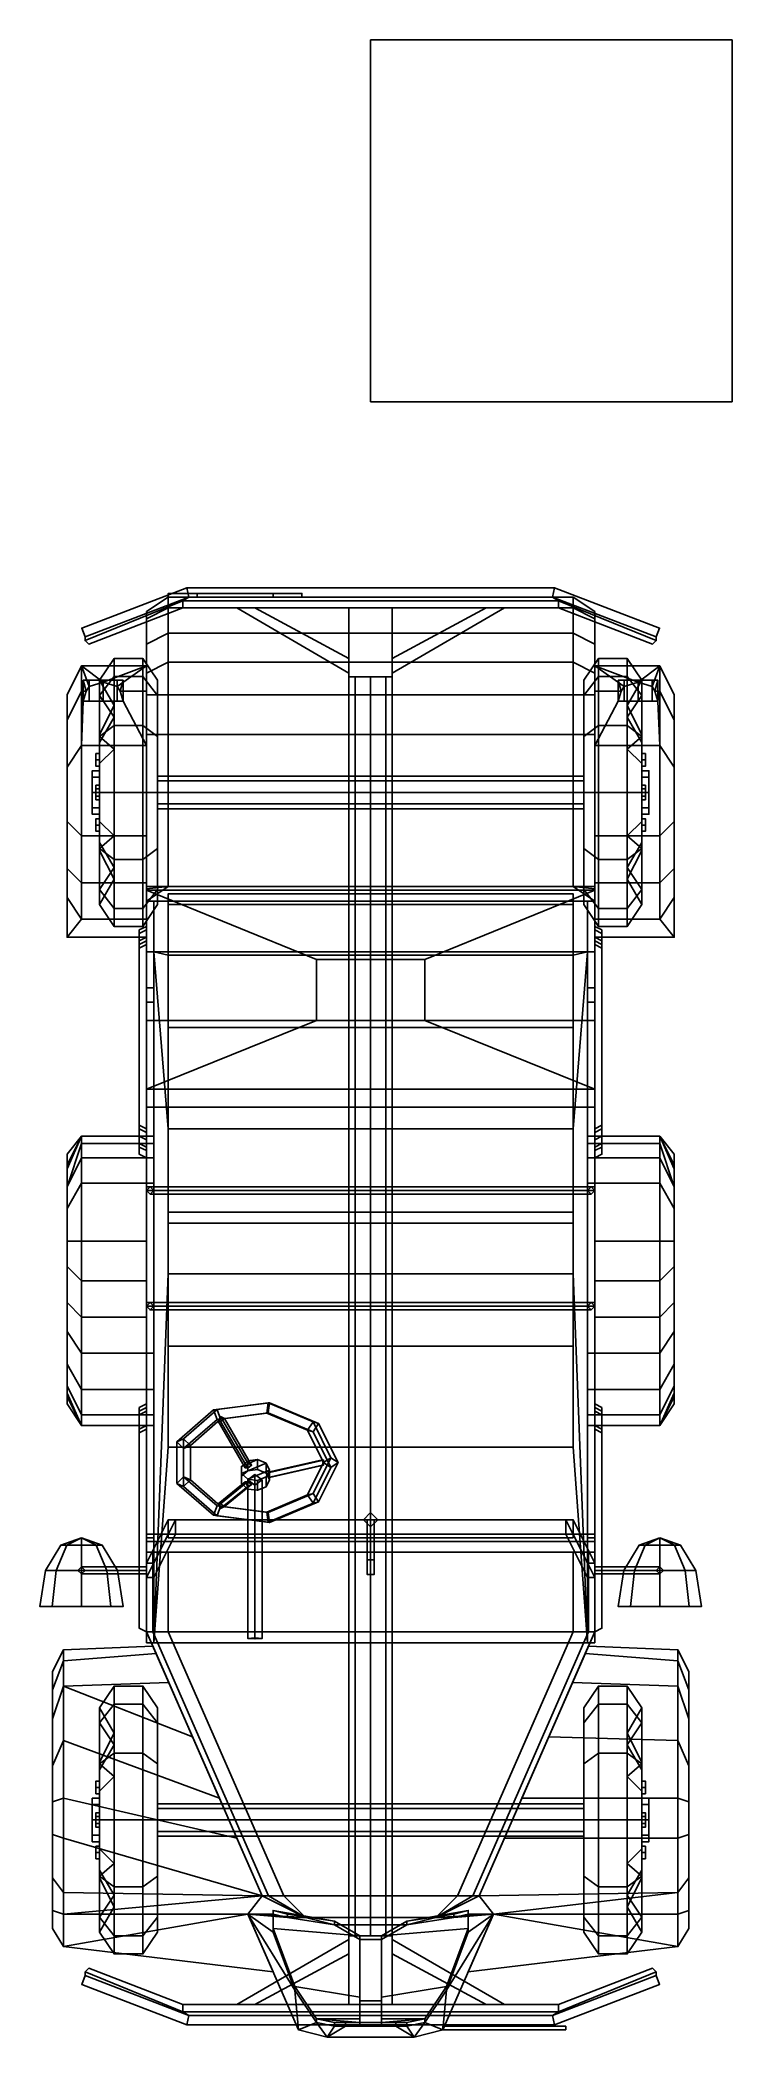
# Model space of a CAD drawing. Header units: millimetres. Extents: x -0.92 to 1, y -2.02 to 3.5.
import ezdxf

# ---------------------------------------------------------------- set-up
doc = ezdxf.new("R2010")
doc.units = ezdxf.units.MM
for name, color, linetype in [('hull', 3, 'Continuous'), ('internals', 1, 'Continuous'), ('tent', 3, 'Continuous'), ('wheels', 2, 'Continuous')]:
    doc.layers.add(name, color=color, linetype=linetype)

msp = doc.modelspace()

# ---------------------------------------------------------------- linework, layer by layer
for points in [[(1, 3.5, -2.46), (1, 3.5, -3.46), (0, 3.5, -3.46), (0, 3.5, -2.46)], [(1, 3.5, -3.46), (1, 2.5, -3.46), (0, 2.5, -3.46), (0, 3.5, -3.46)], [(0, 3.5, -3.46), (0, 2.5, -3.46), (0, 2.5, -2.46), (0, 3.5, -2.46)], [(0, 3.5, -2.46), (0, 2.5, -2.46), (1, 2.5, -2.46), (1, 3.5, -2.46)], [(1, 2.5, -2.46), (1, 2.5, -3.46), (1, 3.5, -3.46), (1, 3.5, -2.46)], [(0, 2.5, -2.46), (0, 2.5, -3.46), (1, 2.5, -3.46), (1, 2.5, -2.46)], [(-0.5034, 1.96, 0.52), (-0.5083, 1.986, 0.505), (-0.7993, 1.8743, 0.505), (-0.79, 1.85, 0.52)], [(-0.5083, 1.986, 0.475), (-0.5034, 1.96, 0.46), (-0.79, 1.85, 0.46), (-0.7993, 1.8743, 0.475)], [(-0.5083, 1.986, 0.505), (-0.5083, 1.986, 0.475), (-0.7993, 1.8743, 0.475), (-0.7993, 1.8743, 0.505)], [(-0.5034, 1.96, 0.46), (-0.52, 1.95, 0.43), (-0.79, 1.84, 0.43), (-0.79, 1.85, 0.46)], [(-0.79, 1.84, 0.55), (-0.52, 1.95, 0.55), (-0.5034, 1.96, 0.52), (-0.79, 1.85, 0.52)], [(-0.79, 1.84, 0.43), (-0.52, 1.95, 0.43), (-0.52, 1.93, 0.43), (-0.78, 1.83, 0.43)], [(-0.52, 1.93, 0.55), (-0.52, 1.95, 0.55), (-0.79, 1.84, 0.55), (-0.78, 1.83, 0.55)], [(-0.19, 1.97, 0.69), (-0.19, 1.97, 0.55), (-0.56, 1.97, 0.55), (-0.56, 1.97, 0.69)], [(-0.27, 1.97, 0.78), (-0.19, 1.97, 0.69), (-0.56, 1.97, 0.69), (-0.48, 1.97, 0.78)], [(-0.48, 1.96, 0.78), (-0.48, 1.97, 0.78), (-0.56, 1.97, 0.69), (-0.56, 1.96, 0.69)], [(-0.56, 1.96, 0.69), (-0.56, 1.97, 0.69), (-0.56, 1.97, 0.55), (-0.56, 1.96, 0.55)], [(-0.56, 1.96, 0.69), (-0.56, 1.96, 0.55), (-0.19, 1.96, 0.55), (-0.19, 1.96, 0.69)], [(-0.48, 1.96, 0.78), (-0.56, 1.96, 0.69), (-0.19, 1.96, 0.69), (-0.27, 1.96, 0.78)], [(-0.52, 1.95, 0.43), (-0.5034, 1.96, 0.46), (0.5034, 1.96, 0.46), (0.52, 1.95, 0.43)], [(0.5034, 1.96, 0.52), (-0.5034, 1.96, 0.52), (-0.52, 1.95, 0.55), (0.52, 1.95, 0.55)], [(-0.52, 1.93, 0.43), (-0.52, 1.95, 0.43), (0.52, 1.95, 0.43), (0.52, 1.93, 0.43)], [(0.52, 1.95, 0.55), (-0.52, 1.95, 0.55), (-0.52, 1.93, 0.55), (0.52, 1.93, 0.55)], [(-0.5083, 1.986, 0.505), (-0.5034, 1.96, 0.52), (0.5034, 1.96, 0.52), (0.5083, 1.986, 0.505)], [(-0.5083, 1.986, 0.475), (-0.5083, 1.986, 0.505), (0.5083, 1.986, 0.505), (0.5083, 1.986, 0.475)], [(-0.5034, 1.96, 0.46), (-0.5083, 1.986, 0.475), (0.5083, 1.986, 0.475), (0.5034, 1.96, 0.46)], [(-0.27, 1.96, 0.78), (-0.27, 1.97, 0.78), (-0.48, 1.97, 0.78), (-0.48, 1.96, 0.78)], [(-0.19, 1.96, 0.69), (-0.19, 1.97, 0.69), (-0.27, 1.97, 0.78), (-0.27, 1.96, 0.78)], [(-0.19, 1.96, 0.55), (-0.19, 1.97, 0.55), (-0.19, 1.97, 0.69), (-0.19, 1.96, 0.69)], [(0.5083, 1.986, 0.505), (0.5034, 1.96, 0.52), (0.79, 1.85, 0.52), (0.7993, 1.8743, 0.505)], [(0.5034, 1.96, 0.46), (0.5083, 1.986, 0.475), (0.7993, 1.8743, 0.475), (0.79, 1.85, 0.46)], [(0.79, 1.84, 0.43), (0.52, 1.95, 0.43), (0.5034, 1.96, 0.46), (0.79, 1.85, 0.46)], [(0.5034, 1.96, 0.52), (0.52, 1.95, 0.55), (0.79, 1.84, 0.55), (0.79, 1.85, 0.52)], [(0.5083, 1.986, 0.475), (0.5083, 1.986, 0.505), (0.7993, 1.8743, 0.505), (0.7993, 1.8743, 0.475)], [(0.52, 1.93, 0.43), (0.52, 1.95, 0.43), (0.79, 1.84, 0.43), (0.78, 1.83, 0.43)], [(0.79, 1.84, 0.55), (0.52, 1.95, 0.55), (0.52, 1.93, 0.55), (0.78, 1.83, 0.55)], [(-0.78, 1.83, 0.43), (-0.52, 1.93, 0.43), (-0.52, 1.93, 0.55), (-0.78, 1.83, 0.55)], [(-0.37, 1.93, 0.55), (-0.52, 1.93, 0.55), (-0.52, 1.93, 0.43), (-0.37, 1.93, 0.43)], [(-0.37, 1.93, 0.43), (-0.06, 1.75, 0.43), (-0.06, 1.75, 0.55), (-0.37, 1.93, 0.55)], [(-0.32, 1.93, 0.43), (-0.06, 1.79, 0.43), (-0.06, 1.75, 0.43), (-0.37, 1.93, 0.43)], [(-0.06, 1.75, 0.55), (-0.06, 1.79, 0.55), (-0.32, 1.93, 0.55), (-0.37, 1.93, 0.55)], [(-0.06, 1.93, 0.55), (-0.32, 1.93, 0.55), (-0.32, 1.93, 0.43), (-0.06, 1.93, 0.43)], [(-0.32, 1.93, 0.55), (-0.06, 1.79, 0.55), (-0.06, 1.79, 0.43), (-0.32, 1.93, 0.43)], [(-0.06, 1.79, 0.55), (-0.06, 1.93, 0.55), (-0.06, 1.93, 0.43), (-0.06, 1.79, 0.43)], [(-0.06, 1.74, 0.43), (-0.06, 1.93, 0.43), (0.06, 1.93, 0.43), (0.06, 1.74, 0.43)], [(0.06, 1.93, 0.55), (-0.06, 1.93, 0.55), (-0.06, 1.74, 0.55), (0.06, 1.74, 0.55)], [(0.32, 1.93, 0.55), (0.06, 1.93, 0.55), (0.06, 1.93, 0.43), (0.32, 1.93, 0.43)], [(0.06, 1.79, 0.43), (0.06, 1.93, 0.43), (0.06, 1.93, 0.55), (0.06, 1.79, 0.55)], [(0.32, 1.93, 0.43), (0.06, 1.79, 0.43), (0.06, 1.79, 0.55), (0.32, 1.93, 0.55)], [(0.37, 1.93, 0.55), (0.06, 1.75, 0.55), (0.06, 1.75, 0.43), (0.37, 1.93, 0.43)], [(0.06, 1.75, 0.43), (0.06, 1.79, 0.43), (0.32, 1.93, 0.43), (0.37, 1.93, 0.43)], [(0.32, 1.93, 0.55), (0.06, 1.79, 0.55), (0.06, 1.75, 0.55), (0.37, 1.93, 0.55)], [(0.52, 1.93, 0.55), (0.37, 1.93, 0.55), (0.37, 1.93, 0.43), (0.52, 1.93, 0.43)], [(0.78, 1.83, 0.55), (0.52, 1.93, 0.55), (0.52, 1.93, 0.43), (0.78, 1.83, 0.43)], [(-0.7993, 1.8743, 0.475), (-0.79, 1.85, 0.46), (-0.79, 1.85, 0.52), (-0.7993, 1.8743, 0.505)], [(-0.79, 1.85, 0.46), (-0.79, 1.84, 0.43), (-0.79, 1.84, 0.55), (-0.79, 1.85, 0.52)], [(-0.79, 1.84, 0.43), (-0.78, 1.83, 0.43), (-0.78, 1.83, 0.55), (-0.79, 1.84, 0.55)], [(-0.78, 1.83, 0.55), (-0.79, 1.84, 0.55), (-0.79, 1.84, 0.43), (-0.78, 1.83, 0.43)], [(0.78, 1.83, 0.43), (0.79, 1.84, 0.43), (0.79, 1.84, 0.55), (0.78, 1.83, 0.55)], [(0.79, 1.84, 0.55), (0.78, 1.83, 0.55), (0.78, 1.83, 0.43), (0.79, 1.84, 0.43)], [(0.7993, 1.8743, 0.505), (0.79, 1.85, 0.52), (0.79, 1.85, 0.46), (0.7993, 1.8743, 0.475)], [(0.79, 1.85, 0.52), (0.79, 1.84, 0.55), (0.79, 1.84, 0.43), (0.79, 1.85, 0.46)], [(-0.06, 1.74, 0.55), (-0.06, 1.75, 0.55), (-0.06, 1.75, 0.43), (-0.06, 1.74, 0.43)], [(0.06, 1.74, 0.55), (-0.06, 1.74, 0.55), (-0.06, 1.74, 0.43), (0.06, 1.74, 0.43)], [(-0.06, -1.74, 0.49), (-0.0424, -1.74, 0.5324), (-0.0424, 1.74, 0.5324), (-0.06, 1.74, 0.49)], [(-0.0424, 0.98, 0.4476), (-0.06, 0.98, 0.49), (-0.06, 1.74, 0.49), (-0.0424, 1.74, 0.4476)], [(0, 0.98, 0.43), (-0.0424, 0.98, 0.4476), (-0.0424, 1.74, 0.4476), (0, 1.74, 0.43)], [(-0.0424, -1.74, 0.5324), (0, -1.74, 0.55), (0, 1.74, 0.55), (-0.0424, 1.74, 0.5324)], [(0.0424, 0.98, 0.4476), (0, 0.98, 0.43), (0, 1.74, 0.43), (0.0424, 1.74, 0.4476)], [(0, -1.74, 0.55), (0.0424, -1.74, 0.5324), (0.0424, 1.74, 0.5324), (0, 1.74, 0.55)], [(0.0424, -1.74, 0.5324), (0.06, -1.74, 0.49), (0.06, 1.74, 0.49), (0.0424, 1.74, 0.5324)], [(0.06, 0.98, 0.49), (0.0424, 0.98, 0.4476), (0.0424, 1.74, 0.4476), (0.06, 1.74, 0.49)], [(0.06, 1.74, 0.43), (0.06, 1.75, 0.43), (0.06, 1.75, 0.55), (0.06, 1.74, 0.55)], [(-0.59, 1.4518, 0.3382), (-0.59, 1.465, 0.37), (0.59, 1.465, 0.37), (0.59, 1.4518, 0.3382)], [(-0.59, 1.465, 0.37), (-0.59, 1.4518, 0.4018), (0.59, 1.4518, 0.4018), (0.59, 1.465, 0.37)], [(-0.59, 1.42, 0.325), (-0.59, 1.4518, 0.3382), (0.59, 1.4518, 0.3382), (0.59, 1.42, 0.325)], [(-0.59, 1.4518, 0.4018), (-0.59, 1.42, 0.415), (0.59, 1.42, 0.415), (0.59, 1.4518, 0.4018)], [(-0.59, 1.3882, 0.3382), (-0.59, 1.42, 0.325), (0.59, 1.42, 0.325), (0.59, 1.3882, 0.3382)], [(-0.59, 1.42, 0.415), (-0.59, 1.3882, 0.4018), (0.59, 1.3882, 0.4018), (0.59, 1.42, 0.415)], [(-0.59, 1.375, 0.37), (-0.59, 1.3882, 0.3382), (0.59, 1.3882, 0.3382), (0.59, 1.375, 0.37)], [(-0.59, 1.3882, 0.4018), (-0.59, 1.375, 0.37), (0.59, 1.375, 0.37), (0.59, 1.3882, 0.4018)], [(0.62, 0.98, 0.43), (0.62, -0.93, 0.43), (-0.62, -0.93, 0.43), (-0.62, 0.98, 0.43)], [(-0.06, -0.93, 0.49), (-0.0424, -0.93, 0.4476), (-0.0424, -1.74, 0.4476), (-0.06, -1.74, 0.49)], [(-0.0424, -0.93, 0.4476), (0, -0.93, 0.43), (0, -1.74, 0.43), (-0.0424, -1.74, 0.4476)], [(0, -0.93, 0.43), (0.0424, -0.93, 0.4476), (0.0424, -1.74, 0.4476), (0, -1.74, 0.43)], [(0.0424, -0.93, 0.4476), (0.06, -0.93, 0.49), (0.06, -1.74, 0.49), (0.0424, -1.74, 0.4476)], [(0.59, -1.3882, 0.4018), (0.59, -1.375, 0.37), (-0.59, -1.375, 0.37), (-0.59, -1.3882, 0.4018)], [(0.59, -1.375, 0.37), (0.59, -1.3882, 0.3382), (-0.59, -1.3882, 0.3382), (-0.59, -1.375, 0.37)], [(0.59, -1.42, 0.415), (0.59, -1.3882, 0.4018), (-0.59, -1.3882, 0.4018), (-0.59, -1.42, 0.415)], [(0.59, -1.3882, 0.3382), (0.59, -1.42, 0.325), (-0.59, -1.42, 0.325), (-0.59, -1.3882, 0.3382)], [(0.59, -1.4518, 0.4018), (0.59, -1.42, 0.415), (-0.59, -1.42, 0.415), (-0.59, -1.4518, 0.4018)], [(0.59, -1.42, 0.325), (0.59, -1.4518, 0.3382), (-0.59, -1.4518, 0.3382), (-0.59, -1.42, 0.325)], [(0.59, -1.465, 0.37), (0.59, -1.4518, 0.4018), (-0.59, -1.4518, 0.4018), (-0.59, -1.465, 0.37)], [(0.59, -1.4518, 0.3382), (0.59, -1.465, 0.37), (-0.59, -1.465, 0.37), (-0.59, -1.4518, 0.3382)], [(-0.32, -1.93, 0.55), (-0.06, -1.79, 0.55), (-0.06, -1.75, 0.55), (-0.37, -1.93, 0.55)], [(-0.06, -1.75, 0.43), (-0.06, -1.79, 0.43), (-0.32, -1.93, 0.43), (-0.37, -1.93, 0.43)], [(-0.37, -1.93, 0.55), (-0.06, -1.75, 0.55), (-0.06, -1.75, 0.43), (-0.37, -1.93, 0.43)], [(0.06, -1.74, 0.43), (0.06, -1.93, 0.43), (-0.06, -1.93, 0.43), (-0.06, -1.74, 0.43)], [(-0.06, -1.93, 0.55), (0.06, -1.93, 0.55), (0.06, -1.74, 0.55), (-0.06, -1.74, 0.55)], [(-0.06, -1.74, 0.55), (0.06, -1.74, 0.55), (0.06, -1.74, 0.43), (-0.06, -1.74, 0.43)], [(-0.06, -1.74, 0.43), (-0.06, -1.75, 0.43), (-0.06, -1.75, 0.55), (-0.06, -1.74, 0.55)], [(0.06, -1.74, 0.55), (0.06, -1.75, 0.55), (0.06, -1.75, 0.43), (0.06, -1.74, 0.43)], [(0.32, -1.93, 0.43), (0.06, -1.79, 0.43), (0.06, -1.75, 0.43), (0.37, -1.93, 0.43)], [(0.37, -1.93, 0.43), (0.06, -1.75, 0.43), (0.06, -1.75, 0.55), (0.37, -1.93, 0.55)], [(0.06, -1.75, 0.55), (0.06, -1.79, 0.55), (0.32, -1.93, 0.55), (0.37, -1.93, 0.55)], [(-0.32, -1.93, 0.43), (-0.06, -1.79, 0.43), (-0.06, -1.79, 0.55), (-0.32, -1.93, 0.55)], [(-0.06, -1.79, 0.43), (-0.06, -1.93, 0.43), (-0.06, -1.93, 0.55), (-0.06, -1.79, 0.55)], [(0.06, -1.79, 0.55), (0.06, -1.93, 0.55), (0.06, -1.93, 0.43), (0.06, -1.79, 0.43)], [(0.32, -1.93, 0.55), (0.06, -1.79, 0.55), (0.06, -1.79, 0.43), (0.32, -1.93, 0.43)], [(-0.5034, -1.96, 0.46), (-0.5083, -1.986, 0.475), (-0.7993, -1.8743, 0.475), (-0.79, -1.85, 0.46)], [(-0.5083, -1.986, 0.505), (-0.5034, -1.96, 0.52), (-0.79, -1.85, 0.52), (-0.7993, -1.8743, 0.505)], [(-0.7993, -1.8743, 0.505), (-0.79, -1.85, 0.52), (-0.79, -1.85, 0.46), (-0.7993, -1.8743, 0.475)], [(-0.5083, -1.986, 0.475), (-0.5083, -1.986, 0.505), (-0.7993, -1.8743, 0.505), (-0.7993, -1.8743, 0.475)], [(-0.79, -1.84, 0.55), (-0.52, -1.95, 0.55), (-0.52, -1.93, 0.55), (-0.78, -1.83, 0.55)], [(-0.52, -1.93, 0.43), (-0.52, -1.95, 0.43), (-0.79, -1.84, 0.43), (-0.78, -1.83, 0.43)], [(-0.78, -1.83, 0.43), (-0.79, -1.84, 0.43), (-0.79, -1.84, 0.55), (-0.78, -1.83, 0.55)], [(-0.79, -1.84, 0.55), (-0.78, -1.83, 0.55), (-0.78, -1.83, 0.43), (-0.79, -1.84, 0.43)], [(-0.79, -1.84, 0.43), (-0.52, -1.95, 0.43), (-0.5034, -1.96, 0.46), (-0.79, -1.85, 0.46)], [(-0.5034, -1.96, 0.52), (-0.52, -1.95, 0.55), (-0.79, -1.84, 0.55), (-0.79, -1.85, 0.52)], [(-0.79, -1.85, 0.52), (-0.79, -1.84, 0.55), (-0.79, -1.84, 0.43), (-0.79, -1.85, 0.46)], [(-0.78, -1.83, 0.55), (-0.52, -1.93, 0.55), (-0.52, -1.93, 0.43), (-0.78, -1.83, 0.43)], [(0.5034, -1.96, 0.46), (0.52, -1.95, 0.43), (0.79, -1.84, 0.43), (0.79, -1.85, 0.46)], [(0.79, -1.84, 0.55), (0.52, -1.95, 0.55), (0.5034, -1.96, 0.52), (0.79, -1.85, 0.52)], [(0.5083, -1.986, 0.475), (0.5034, -1.96, 0.46), (0.79, -1.85, 0.46), (0.7993, -1.8743, 0.475)], [(0.5034, -1.96, 0.52), (0.5083, -1.986, 0.505), (0.7993, -1.8743, 0.505), (0.79, -1.85, 0.52)], [(0.5083, -1.986, 0.505), (0.5083, -1.986, 0.475), (0.7993, -1.8743, 0.475), (0.7993, -1.8743, 0.505)], [(0.79, -1.84, 0.43), (0.52, -1.95, 0.43), (0.52, -1.93, 0.43), (0.78, -1.83, 0.43)], [(0.52, -1.93, 0.55), (0.52, -1.95, 0.55), (0.79, -1.84, 0.55), (0.78, -1.83, 0.55)], [(0.78, -1.83, 0.43), (0.52, -1.93, 0.43), (0.52, -1.93, 0.55), (0.78, -1.83, 0.55)], [(0.79, -1.84, 0.43), (0.78, -1.83, 0.43), (0.78, -1.83, 0.55), (0.79, -1.84, 0.55)], [(0.78, -1.83, 0.55), (0.79, -1.84, 0.55), (0.79, -1.84, 0.43), (0.78, -1.83, 0.43)], [(0.79, -1.85, 0.46), (0.79, -1.84, 0.43), (0.79, -1.84, 0.55), (0.79, -1.85, 0.52)], [(0.7993, -1.8743, 0.475), (0.79, -1.85, 0.46), (0.79, -1.85, 0.52), (0.7993, -1.8743, 0.505)], [(-0.52, -1.95, 0.55), (0.52, -1.95, 0.55), (0.52, -1.93, 0.55), (-0.52, -1.93, 0.55)], [(-0.52, -1.93, 0.55), (-0.37, -1.93, 0.55), (-0.37, -1.93, 0.43), (-0.52, -1.93, 0.43)], [(0.52, -1.93, 0.43), (0.52, -1.95, 0.43), (-0.52, -1.95, 0.43), (-0.52, -1.93, 0.43)], [(-0.32, -1.93, 0.55), (-0.06, -1.93, 0.55), (-0.06, -1.93, 0.43), (-0.32, -1.93, 0.43)], [(0.06, -1.93, 0.55), (0.32, -1.93, 0.55), (0.32, -1.93, 0.43), (0.06, -1.93, 0.43)], [(0.37, -1.93, 0.55), (0.52, -1.93, 0.55), (0.52, -1.93, 0.43), (0.37, -1.93, 0.43)], [(-0.5034, -1.96, 0.52), (0.5034, -1.96, 0.52), (0.52, -1.95, 0.55), (-0.52, -1.95, 0.55)], [(0.52, -1.95, 0.43), (0.5034, -1.96, 0.46), (-0.5034, -1.96, 0.46), (-0.52, -1.95, 0.43)], [(0.5034, -1.96, 0.46), (0.5083, -1.986, 0.475), (-0.5083, -1.986, 0.475), (-0.5034, -1.96, 0.46)], [(0.5083, -1.986, 0.505), (0.5034, -1.96, 0.52), (-0.5034, -1.96, 0.52), (-0.5083, -1.986, 0.505)], [(0.5083, -1.986, 0.475), (0.5083, -1.986, 0.505), (-0.5083, -1.986, 0.505), (-0.5083, -1.986, 0.475)], [(0.54, -1.99, 0.7), (0.2, -1.99, 0.7), (0.2, -2, 0.7), (0.54, -2, 0.7)], [(0.2, -1.99, 0.7), (0.2, -1.99, 0.49), (0.2, -2, 0.49), (0.2, -2, 0.7)], [(0.54, -1.99, 0.49), (0.2, -1.99, 0.49), (0.2, -1.99, 0.7), (0.54, -1.99, 0.7)], [(0.54, -2, 0.7), (0.2, -2, 0.7), (0.2, -2, 0.49), (0.54, -2, 0.49)], [(0.54, -1.99, 0.49), (0.54, -1.99, 0.7), (0.54, -2, 0.7), (0.54, -2, 0.49)]]:
    msp.add_3dface(points)
at = {"layer": 'hull'}
for points in [[(-0.62, 1.92, 0.55), (-0.62, 1.9, 0.68), (-0.56, 1.93, 0.71), (-0.56, 1.96, 0.55)], [(-0.56, 1.96, 0.55), (-0.56, 1.93, 0.71), (0.56, 1.93, 0.71), (0.56, 1.96, 0.55)], [(0.56, 1.96, 0.55), (0.56, 1.93, 0.71), (0.62, 1.9, 0.68), (0.62, 1.92, 0.55)], [(-0.62, 1.9, 0.68), (-0.62, 1.83, 0.84), (-0.56, 1.86, 0.87), (-0.56, 1.93, 0.71)], [(-0.62, 1.77, 0.55), (-0.62, 1.7, 0.65), (-0.62, 1.9, 0.68), (-0.62, 1.92, 0.55)], [(-0.62, 1.7, 0.65), (-0.62, 1.7, 0.65), (-0.62, 1.83, 0.84), (-0.62, 1.9, 0.68)], [(-0.56, 1.93, 0.71), (-0.56, 1.86, 0.87), (0.56, 1.86, 0.87), (0.56, 1.93, 0.71)], [(0.56, 1.93, 0.71), (0.56, 1.86, 0.87), (0.62, 1.83, 0.84), (0.62, 1.9, 0.68)], [(0.62, 1.92, 0.55), (0.62, 1.9, 0.68), (0.62, 1.7, 0.65), (0.62, 1.77, 0.55)], [(0.62, 1.9, 0.68), (0.62, 1.83, 0.84), (0.62, 1.7, 0.65)], [(-0.62, 1.83, 0.84), (-0.62, 1.75, 0.94), (-0.56, 1.78, 0.97), (-0.56, 1.86, 0.87)], [(-0.62, 1.7, 0.65), (-0.62, 1.55, 0.76), (-0.62, 1.75, 0.94), (-0.62, 1.83, 0.84)], [(-0.56, 1.86, 0.87), (-0.56, 1.78, 0.97), (0.56, 1.78, 0.97), (0.56, 1.86, 0.87)], [(0.56, 1.86, 0.87), (0.56, 1.78, 0.97), (0.62, 1.75, 0.94), (0.62, 1.83, 0.84)], [(0.62, 1.83, 0.84), (0.62, 1.75, 0.94), (0.62, 1.55, 0.76), (0.62, 1.7, 0.65)], [(-0.84, 1.69, 0.55), (-0.84, 1.62, 0.62), (-0.8, 1.7, 0.65), (-0.8, 1.77, 0.55)], [(-0.8, 1.77, 0.55), (-0.74, 1.7245, 0.615), (-0.74, 1.7245, 0.615), (-0.62, 1.77, 0.55)], [(-0.7867, 1.7, 0.65), (-0.7789, 1.7132, 0.6311), (-0.8, 1.77, 0.55), (-0.8, 1.7, 0.65)], [(-0.7789, 1.7132, 0.6311), (-0.74, 1.7245, 0.615), (-0.8, 1.77, 0.55)], [(-0.7011, 1.7132, 0.6311), (-0.6933, 1.7, 0.65), (-0.62, 1.7, 0.65), (-0.62, 1.77, 0.55)], [(-0.62, 1.75, 0.94), (-0.62, 1.69, 1), (-0.56, 1.69, 1.03), (-0.56, 1.78, 0.97)], [(-0.56, 1.78, 0.97), (-0.56, 1.69, 1.03), (0.56, 1.69, 1.03), (0.56, 1.78, 0.97)], [(0.56, 1.78, 0.97), (0.56, 1.69, 1.03), (0.62, 1.69, 1), (0.62, 1.75, 0.94)], [(0.62, 1.77, 0.55), (0.74, 1.7245, 0.615), (0.74, 1.7245, 0.615), (0.8, 1.77, 0.55)], [(0.7011, 1.7132, 0.6311), (0.74, 1.7245, 0.615), (0.62, 1.77, 0.55)], [(0.6933, 1.7, 0.65), (0.7011, 1.7132, 0.6311), (0.62, 1.77, 0.55), (0.62, 1.7, 0.65)], [(0.74, 1.7245, 0.615), (0.7789, 1.7132, 0.6311), (0.8, 1.77, 0.55)], [(0.7789, 1.7132, 0.6311), (0.7867, 1.7, 0.65), (0.8, 1.7, 0.65), (0.8, 1.77, 0.55)], [(0.8, 1.77, 0.55), (0.8, 1.7, 0.65), (0.84, 1.62, 0.62), (0.84, 1.69, 0.55)], [(-0.7789, 1.73, 0.7089), (-0.795, 1.73, 0.67), (-0.795, 1.6727, 0.67), (-0.7789, 1.6727, 0.7089)], [(-0.795, 1.73, 0.67), (-0.7789, 1.73, 0.6311), (-0.7789, 1.7132, 0.6311), (-0.7867, 1.7, 0.65)], [(-0.795, 1.6727, 0.67), (-0.795, 1.73, 0.67), (-0.7867, 1.7, 0.65), (-0.795, 1.6727, 0.67)], [(-0.74, 1.73, 0.725), (-0.7789, 1.73, 0.6311), (-0.795, 1.73, 0.67), (-0.7789, 1.73, 0.7089)], [(-0.74, 1.73, 0.725), (-0.7789, 1.73, 0.7089), (-0.7789, 1.6727, 0.7089), (-0.74, 1.6727, 0.725)], [(-0.7789, 1.73, 0.6311), (-0.74, 1.73, 0.615), (-0.74, 1.7245, 0.615), (-0.7789, 1.7132, 0.6311)], [(-0.7011, 1.73, 0.7089), (-0.74, 1.73, 0.615), (-0.7789, 1.73, 0.6311), (-0.74, 1.73, 0.725)], [(-0.7011, 1.73, 0.7089), (-0.74, 1.73, 0.725), (-0.74, 1.6727, 0.725), (-0.7011, 1.6727, 0.7089)], [(-0.74, 1.73, 0.615), (-0.7011, 1.73, 0.6311), (-0.7011, 1.7132, 0.6311), (-0.74, 1.7245, 0.615)], [(-0.685, 1.73, 0.67), (-0.7011, 1.73, 0.6311), (-0.74, 1.73, 0.615), (-0.7011, 1.73, 0.7089)], [(-0.685, 1.73, 0.67), (-0.7011, 1.73, 0.7089), (-0.7011, 1.6727, 0.7089), (-0.685, 1.6727, 0.67)], [(-0.7011, 1.73, 0.6311), (-0.685, 1.73, 0.67), (-0.6933, 1.7, 0.65), (-0.7011, 1.7132, 0.6311)], [(-0.685, 1.73, 0.67), (-0.685, 1.6727, 0.67), (-0.685, 1.6727, 0.67), (-0.6933, 1.7, 0.65)], [(-0.62, 1.55, 0.76), (-0.62, 1.55, 0.76), (-0.62, 1.69, 1), (-0.62, 1.75, 0.94)], [(0.62, 1.75, 0.94), (0.62, 1.69, 1), (0.62, 1.55, 0.76)], [(0.7011, 1.73, 0.7089), (0.685, 1.73, 0.67), (0.685, 1.6727, 0.67), (0.7011, 1.6727, 0.7089)], [(0.74, 1.73, 0.725), (0.7011, 1.73, 0.6311), (0.685, 1.73, 0.67), (0.7011, 1.73, 0.7089)], [(0.685, 1.6727, 0.67), (0.685, 1.73, 0.67), (0.6933, 1.7, 0.65), (0.685, 1.6727, 0.67)], [(0.685, 1.73, 0.67), (0.7011, 1.73, 0.6311), (0.7011, 1.7132, 0.6311), (0.6933, 1.7, 0.65)], [(0.7789, 1.73, 0.7089), (0.74, 1.73, 0.615), (0.7011, 1.73, 0.6311), (0.74, 1.73, 0.725)], [(0.7011, 1.73, 0.6311), (0.74, 1.73, 0.615), (0.74, 1.7245, 0.615), (0.7011, 1.7132, 0.6311)], [(0.74, 1.73, 0.725), (0.7011, 1.73, 0.7089), (0.7011, 1.6727, 0.7089), (0.74, 1.6727, 0.725)], [(0.795, 1.73, 0.67), (0.7789, 1.73, 0.6311), (0.74, 1.73, 0.615), (0.7789, 1.73, 0.7089)], [(0.74, 1.73, 0.615), (0.7789, 1.73, 0.6311), (0.7789, 1.7132, 0.6311), (0.74, 1.7245, 0.615)], [(0.7789, 1.73, 0.7089), (0.74, 1.73, 0.725), (0.74, 1.6727, 0.725), (0.7789, 1.6727, 0.7089)], [(0.795, 1.73, 0.67), (0.7789, 1.73, 0.7089), (0.7789, 1.6727, 0.7089), (0.795, 1.6727, 0.67)], [(0.7789, 1.73, 0.6311), (0.795, 1.73, 0.67), (0.7867, 1.7, 0.65), (0.7789, 1.7132, 0.6311)], [(0.795, 1.73, 0.67), (0.795, 1.6727, 0.67), (0.795, 1.6727, 0.67), (0.7867, 1.7, 0.65)], [(-0.84, 1.62, 0.62), (-0.84, 1.49, 0.68), (-0.8, 1.55, 0.76), (-0.8, 1.7, 0.65)], [(-0.8, 1.7, 0.65), (-0.8, 1.55, 0.76), (-0.795, 1.6727, 0.67)], [(-0.8, 1.7, 0.65), (-0.795, 1.6727, 0.67), (-0.7867, 1.7, 0.65)], [(-0.795, 1.6727, 0.67), (-0.8, 1.55, 0.76), (-0.62, 1.55, 0.76), (-0.685, 1.6727, 0.67)], [(-0.7789, 1.6727, 0.7089), (-0.795, 1.6727, 0.67), (-0.685, 1.6727, 0.67), (-0.7011, 1.6727, 0.7089)], [(-0.74, 1.6727, 0.725), (-0.7789, 1.6727, 0.7089), (-0.7011, 1.6727, 0.7089), (-0.74, 1.6727, 0.725)], [(-0.6933, 1.7, 0.65), (-0.685, 1.6727, 0.67), (-0.62, 1.55, 0.76), (-0.62, 1.7, 0.65)], [(-0.62, 1.55, 0.76), (-0.62, 1.55, 0.76), (-0.62, 1.58, 1.03), (-0.62, 1.69, 1)], [(-0.62, 1.69, 1), (-0.62, 1.58, 1.03), (-0.56, 1.58, 1.06), (-0.56, 1.69, 1.03)], [(-0.56, 1.69, 1.03), (-0.56, 1.58, 1.06), (0.56, 1.58, 1.06), (0.56, 1.69, 1.03)], [(0.56, 1.69, 1.03), (0.56, 1.58, 1.06), (0.62, 1.58, 1.03), (0.62, 1.69, 1)], [(0.62, 1.7, 0.65), (0.62, 1.55, 0.76), (0.685, 1.6727, 0.67), (0.6933, 1.7, 0.65)], [(0.62, 1.69, 1), (0.62, 1.58, 1.03), (0.62, 1.55, 0.76)], [(0.685, 1.6727, 0.67), (0.62, 1.55, 0.76), (0.8, 1.55, 0.76), (0.795, 1.6727, 0.67)], [(0.7011, 1.6727, 0.7089), (0.685, 1.6727, 0.67), (0.795, 1.6727, 0.67), (0.7789, 1.6727, 0.7089)], [(0.74, 1.6727, 0.725), (0.7011, 1.6727, 0.7089), (0.7789, 1.6727, 0.7089), (0.74, 1.6727, 0.725)], [(0.7867, 1.7, 0.65), (0.795, 1.6727, 0.67), (0.795, 1.6727, 0.67), (0.8, 1.7, 0.65)], [(0.795, 1.6727, 0.67), (0.8, 1.55, 0.76), (0.8, 1.55, 0.76), (0.8, 1.7, 0.65)], [(0.8, 1.7, 0.65), (0.8, 1.55, 0.76), (0.84, 1.49, 0.68), (0.84, 1.62, 0.62)], [(-0.84, 1.49, 0.68), (-0.84, 1.34, 0.68), (-0.8, 1.3, 0.76), (-0.8, 1.55, 0.76)], [(-0.8, 1.55, 0.76), (-0.8, 1.3, 0.76), (-0.62, 1.3, 0.76), (-0.62, 1.55, 0.76)], [(-0.62, 1.55, 0.76), (-0.62, 1.3, 0.76), (-0.62, 1.1533, 1.03), (-0.62, 1.58, 1.03)], [(-0.62, 1.58, 1.03), (-0.62, 1.1533, 1.03), (-0.56, 1.16, 1.06), (-0.56, 1.58, 1.06)], [(-0.56, 1.58, 1.06), (-0.56, 1.16, 1.06), (0.56, 1.16, 1.06), (0.56, 1.58, 1.06)], [(0.56, 1.58, 1.06), (0.56, 1.16, 1.06), (0.62, 1.1533, 1.03), (0.62, 1.58, 1.03)], [(0.62, 1.58, 1.03), (0.62, 1.1533, 1.03), (0.62, 1.3, 0.76), (0.62, 1.55, 0.76)], [(0.62, 1.55, 0.76), (0.62, 1.3, 0.76), (0.8, 1.3, 0.76), (0.8, 1.55, 0.76)], [(0.8, 1.55, 0.76), (0.8, 1.3, 0.76), (0.84, 1.34, 0.68), (0.84, 1.49, 0.68)], [(-0.84, 1.34, 0.68), (-0.84, 1.21, 0.61), (-0.8, 1.17, 0.68), (-0.8, 1.3, 0.76)], [(0.8, 1.3, 0.76), (0.8, 1.17, 0.68), (0.84, 1.21, 0.61), (0.84, 1.34, 0.68)], [(-0.8, 1.3, 0.76), (-0.8, 1.17, 0.68), (-0.62, 1.17, 0.68), (-0.62, 1.3, 0.76)], [(-0.62, 1.3, 0.76), (-0.62, 1.17, 0.68), (-0.62, 1.1533, 1.03)], [(0.62, 1.1533, 1.03), (0.62, 1.1533, 1.03), (0.62, 1.17, 0.68), (0.62, 1.3, 0.76)], [(0.62, 1.3, 0.76), (0.62, 1.17, 0.68), (0.8, 1.17, 0.68), (0.8, 1.3, 0.76)], [(-0.84, 1.21, 0.61), (-0.84, 1.13, 0.51), (-0.8, 1.07, 0.55), (-0.8, 1.17, 0.68)], [(-0.8, 1.17, 0.68), (-0.8, 1.07, 0.55), (-0.62, 1.07, 0.55), (-0.62, 1.17, 0.68)], [(-0.62, 1.17, 0.68), (-0.62, 1.07, 0.55), (-0.62, 1.1533, 1.03)], [(-0.62, 1.1533, 1.03), (-0.62, 1.12, 1.08), (-0.62, 1.12, 1.08), (-0.56, 1.16, 1.06)], [(-0.56, 1.16, 1.06), (-0.62, 1.12, 1.08), (0.62, 1.12, 1.08), (0.56, 1.16, 1.06)], [(0.56, 1.16, 1.06), (0.62, 1.12, 1.08), (0.62, 1.12, 1.08), (0.62, 1.1533, 1.03)], [(0.62, 1.1533, 1.03), (0.62, 1.1533, 1.03), (0.62, 1.07, 0.55), (0.62, 1.17, 0.68)], [(0.62, 1.17, 0.68), (0.62, 1.07, 0.55), (0.8, 1.07, 0.55), (0.8, 1.17, 0.68)], [(0.8, 1.17, 0.68), (0.8, 1.07, 0.55), (0.84, 1.13, 0.51), (0.84, 1.21, 0.61)], [(-0.84, 1.13, 0.51), (-0.84, 1.02, 0.43), (-0.84, 1.02, 0.43), (-0.8, 1.07, 0.55)], [(-0.84, 1.08, 0.36), (-0.84, 1.02, 0.43), (-0.84, 1.02, 0.43), (-0.84, 1.13, 0.51)], [(-0.62, 1.07, 0.55), (-0.62, 1.02, 0.43), (-0.62, 1.1533, 1.03)], [(-0.62, 1.12, 1.08), (-0.62, 1.12, 1.08), (-0.62, 1.1533, 1.03), (-0.62, 1.05, 0.67)], [(-0.62, 1.05, 0.65), (-0.62, 1.05, 0.67), (-0.62, 1.1533, 1.03), (-0.62, 1.05, 0.65)], [(-0.62, 1.02, 0.43), (-0.62, 1.05, 0.61), (-0.62, 1.1533, 1.03), (-0.62, 1.02, 0.43)], [(-0.62, 1.05, 0.61), (-0.62, 1.05, 0.63), (-0.62, 1.1533, 1.03), (-0.62, 1.05, 0.61)], [(-0.62, 1.05, 0.63), (-0.62, 1.05, 0.65), (-0.62, 1.1533, 1.03), (-0.62, 1.05, 0.63)], [(-0.62, 0.88, 0.74), (-0.62, 0.88, 1.08), (-0.62, 1.12, 1.08), (-0.62, 1.05, 0.67)], [(0.62, 1.1533, 1.03), (0.62, 1.1533, 1.03), (0.62, 1.02, 0.43), (0.62, 1.07, 0.55)], [(0.62, 1.05, 0.67), (0.62, 1.1533, 1.03), (0.62, 1.12, 1.08)], [(0.62, 1.05, 0.65), (0.62, 1.1533, 1.03), (0.62, 1.05, 0.67), (0.62, 1.05, 0.65)], [(0.62, 1.02, 0.43), (0.62, 1.1533, 1.03), (0.62, 1.05, 0.61), (0.62, 1.02, 0.43)], [(0.62, 1.05, 0.61), (0.62, 1.1533, 1.03), (0.62, 1.05, 0.63), (0.62, 1.05, 0.61)], [(0.62, 1.05, 0.63), (0.62, 1.1533, 1.03), (0.62, 1.05, 0.65), (0.62, 1.05, 0.63)], [(0.62, 1.05, 0.67), (0.62, 1.12, 1.08), (0.62, 0.88, 1.08), (0.62, 0.88, 0.74)], [(0.8, 1.07, 0.55), (0.84, 1.02, 0.43), (0.84, 1.02, 0.43), (0.84, 1.13, 0.51)], [(0.84, 1.13, 0.51), (0.84, 1.02, 0.43), (0.84, 1.02, 0.43), (0.84, 1.08, 0.36)], [(-0.84, 1.08, 0.36), (-0.84, 1.02, 0.36), (-0.84, 1.02, 0.36), (-0.84, 1.02, 0.43)], [(-0.8, 1.07, 0.55), (-0.84, 1.02, 0.43), (-0.62, 1.02, 0.43), (-0.62, 1.07, 0.55)], [(-0.64, 1.04, 0.62), (-0.64, 0.49, 0.62), (-0.62, 0.48, 0.63), (-0.62, 1.05, 0.63)], [(-0.62, 1.05, 0.61), (-0.64, 1.04, 0.62), (-0.62, 1.05, 0.63), (-0.62, 1.05, 0.61)], [(-0.62, 1.05, 0.61), (-0.62, 0.48, 0.61), (-0.64, 0.49, 0.62), (-0.64, 1.04, 0.62)], [(-0.62, 1.05, 0.65), (-0.64, 1.04, 0.66), (-0.62, 1.05, 0.67), (-0.62, 1.05, 0.65)], [(-0.62, 1.05, 0.65), (-0.62, 0.49, 0.65), (-0.64, 0.5, 0.66), (-0.64, 1.04, 0.66)], [(-0.64, 1.04, 0.66), (-0.64, 0.5, 0.66), (-0.62, 0.49, 0.67), (-0.62, 1.05, 0.67)], [(-0.62, 0.46, 0.59), (-0.62, 0.48, 0.61), (-0.62, 1.05, 0.61), (-0.62, 1.04, 0.59)], [(-0.62, 0.48, 0.63), (-0.62, 0.49, 0.65), (-0.62, 1.05, 0.65), (-0.62, 1.05, 0.63)], [(-0.62, 0.49, 0.67), (-0.62, 0.47, 0.7), (-0.62, 0.84, 0.7), (-0.62, 1.05, 0.67)], [(-0.62, 1.02, 0.43), (-0.62, 1.04, 0.57), (-0.62, 1.05, 0.61), (-0.62, 1.02, 0.43)], [(-0.62, 1.04, 0.57), (-0.62, 1.04, 0.59), (-0.62, 1.05, 0.61), (-0.62, 1.04, 0.57)], [(-0.62, 0.84, 0.7), (-0.62, 0.88, 0.74), (-0.62, 1.05, 0.67)], [(0.62, 1.07, 0.55), (0.62, 1.02, 0.43), (0.84, 1.02, 0.43), (0.8, 1.07, 0.55)], [(0.64, 1.04, 0.62), (0.64, 0.49, 0.62), (0.62, 0.48, 0.61), (0.62, 1.05, 0.61)], [(0.62, 1.05, 0.63), (0.64, 1.04, 0.62), (0.62, 1.05, 0.61), (0.62, 1.05, 0.63)], [(0.62, 1.05, 0.63), (0.62, 0.48, 0.63), (0.64, 0.49, 0.62), (0.64, 1.04, 0.62)], [(0.62, 1.05, 0.67), (0.64, 1.04, 0.66), (0.62, 1.05, 0.65), (0.62, 1.05, 0.67)], [(0.64, 1.04, 0.66), (0.64, 0.5, 0.66), (0.62, 0.49, 0.65), (0.62, 1.05, 0.65)], [(0.62, 1.05, 0.67), (0.62, 0.49, 0.67), (0.64, 0.5, 0.66), (0.64, 1.04, 0.66)], [(0.62, 1.04, 0.59), (0.62, 1.05, 0.61), (0.62, 0.48, 0.61), (0.62, 0.46, 0.59)], [(0.62, 1.05, 0.63), (0.62, 1.05, 0.65), (0.62, 0.49, 0.65), (0.62, 0.48, 0.63)], [(0.62, 1.05, 0.67), (0.62, 0.84, 0.7), (0.62, 0.47, 0.7), (0.62, 0.49, 0.67)], [(0.62, 1.02, 0.43), (0.62, 1.05, 0.61), (0.62, 1.04, 0.57), (0.62, 1.02, 0.43)], [(0.62, 1.04, 0.57), (0.62, 1.05, 0.61), (0.62, 1.04, 0.59), (0.62, 1.04, 0.57)], [(0.62, 1.05, 0.67), (0.62, 1.05, 0.67), (0.62, 0.88, 0.74), (0.62, 0.84, 0.7)], [(0.84, 1.02, 0.43), (0.84, 1.02, 0.36), (0.84, 1.02, 0.36), (0.84, 1.08, 0.36)], [(-0.84, 1.02, 0.43), (-0.84, 1.02, 0.36), (-0.62, 1.02, 0.36), (-0.62, 1.02, 0.43)], [(-0.62, 1.04, 0.57), (-0.62, 0.46, 0.57), (-0.64, 0.47, 0.58), (-0.64, 1.03, 0.58)], [(-0.62, 1.04, 0.57), (-0.64, 1.03, 0.58), (-0.62, 1.04, 0.59), (-0.62, 1.04, 0.57)], [(-0.64, 1.03, 0.58), (-0.64, 0.47, 0.58), (-0.62, 0.46, 0.59), (-0.62, 1.04, 0.59)], [(-0.62, 1.02, 0.53), (-0.62, 0.44, 0.53), (-0.64, 0.45, 0.54), (-0.64, 1.01, 0.54)], [(-0.62, 1.02, 0.53), (-0.64, 1.01, 0.54), (-0.62, 1.02, 0.55), (-0.62, 1.02, 0.53)], [(-0.64, 1.01, 0.54), (-0.64, 0.45, 0.54), (-0.62, 0.44, 0.55), (-0.62, 1.02, 0.55)], [(-0.62, 1.01, 0.5), (-0.62, 0.43, 0.5), (-0.64, 0.44, 0.51), (-0.64, 1, 0.51)], [(-0.62, 1.01, 0.5), (-0.64, 1, 0.51), (-0.62, 1.01, 0.52), (-0.62, 1.01, 0.5)], [(-0.64, 1, 0.51), (-0.64, 0.44, 0.51), (-0.62, 0.43, 0.52), (-0.62, 1.01, 0.52)], [(-0.64, 0.99, 0.47), (-0.64, 0.42, 0.47), (-0.62, 0.41, 0.48), (-0.62, 1, 0.48)], [(-0.62, 1, 0.46), (-0.64, 0.99, 0.47), (-0.62, 1, 0.48), (-0.62, 1, 0.46)], [(-0.62, 1, 0.46), (-0.62, 0.41, 0.46), (-0.64, 0.42, 0.47), (-0.64, 0.99, 0.47)], [(-0.62, 0.44, 0.55), (-0.62, 0.46, 0.57), (-0.62, 1.04, 0.57), (-0.62, 1.02, 0.55)], [(-0.62, 1.02, 0.53), (-0.62, 1.02, 0.55), (-0.62, 1.04, 0.57), (-0.62, 1.02, 0.53)], [(-0.62, 1.02, 0.43), (-0.62, 1.02, 0.53), (-0.62, 1.04, 0.57), (-0.62, 1.02, 0.43)], [(-0.62, -0.9, 0.43), (-0.62, -0.27, 0.46), (-0.62, 0.41, 0.46), (-0.62, 1.02, 0.43)], [(-0.62, 1.02, 0.43), (-0.62, 0.41, 0.46), (-0.62, 1, 0.46), (-0.62, 1.02, 0.43)], [(-0.62, 0.43, 0.52), (-0.62, 0.44, 0.53), (-0.62, 1.02, 0.53), (-0.62, 1.01, 0.52)], [(-0.62, 1, 0.46), (-0.62, 1, 0.48), (-0.62, 1.01, 0.5), (-0.62, 1.02, 0.43)], [(-0.62, 1.01, 0.5), (-0.62, 1.01, 0.52), (-0.62, 1.02, 0.53), (-0.62, 1.02, 0.43)], [(-0.62, 0.41, 0.48), (-0.62, 0.43, 0.5), (-0.62, 1.01, 0.5), (-0.62, 1, 0.48)], [(0.64, 1.03, 0.58), (0.64, 0.47, 0.58), (0.62, 0.46, 0.57), (0.62, 1.04, 0.57)], [(0.62, 1.04, 0.59), (0.64, 1.03, 0.58), (0.62, 1.04, 0.57), (0.62, 1.04, 0.59)], [(0.62, 1.04, 0.59), (0.62, 0.46, 0.59), (0.64, 0.47, 0.58), (0.64, 1.03, 0.58)], [(0.62, 1.02, 0.55), (0.62, 1.04, 0.57), (0.62, 0.46, 0.57), (0.62, 0.44, 0.55)], [(0.62, 1.02, 0.53), (0.62, 1.04, 0.57), (0.62, 1.02, 0.55), (0.62, 1.02, 0.53)], [(0.62, 1.02, 0.43), (0.62, 1.04, 0.57), (0.62, 1.02, 0.53), (0.62, 1.02, 0.43)], [(0.62, 1.02, 0.43), (0.62, 1.02, 0.36), (0.84, 1.02, 0.36), (0.84, 1.02, 0.43)], [(0.64, 1.01, 0.54), (0.64, 0.45, 0.54), (0.62, 0.44, 0.53), (0.62, 1.02, 0.53)], [(0.62, 1.02, 0.55), (0.64, 1.01, 0.54), (0.62, 1.02, 0.53), (0.62, 1.02, 0.55)], [(0.62, 1.02, 0.55), (0.62, 0.44, 0.55), (0.64, 0.45, 0.54), (0.64, 1.01, 0.54)], [(0.62, 1.02, 0.43), (0.62, 0.41, 0.46), (0.62, -0.27, 0.46), (0.62, -0.9, 0.43)], [(0.62, 1.02, 0.43), (0.62, 1, 0.46), (0.62, 0.41, 0.46), (0.62, 1.02, 0.43)], [(0.62, 1.01, 0.52), (0.62, 1.02, 0.53), (0.62, 0.44, 0.53), (0.62, 0.43, 0.52)], [(0.62, 1.02, 0.43), (0.62, 1.01, 0.5), (0.62, 1, 0.48), (0.62, 1, 0.46)], [(0.62, 1.02, 0.43), (0.62, 1.02, 0.53), (0.62, 1.01, 0.52), (0.62, 1.01, 0.5)], [(0.64, 1, 0.51), (0.64, 0.44, 0.51), (0.62, 0.43, 0.5), (0.62, 1.01, 0.5)], [(0.62, 1.01, 0.52), (0.64, 1, 0.51), (0.62, 1.01, 0.5), (0.62, 1.01, 0.52)], [(0.62, 1.01, 0.52), (0.62, 0.43, 0.52), (0.64, 0.44, 0.51), (0.64, 1, 0.51)], [(0.62, 1, 0.48), (0.62, 1.01, 0.5), (0.62, 0.43, 0.5), (0.62, 0.41, 0.48)], [(0.62, 1, 0.48), (0.62, 0.41, 0.48), (0.64, 0.42, 0.47), (0.64, 0.99, 0.47)], [(0.62, 1, 0.48), (0.64, 0.99, 0.47), (0.62, 1, 0.46), (0.62, 1, 0.48)], [(0.64, 0.99, 0.47), (0.64, 0.42, 0.47), (0.62, 0.41, 0.46), (0.62, 1, 0.46)], [(-0.64, 0.5, 0.66), (-0.62, 0.49, 0.65), (-0.62, 0.49, 0.65), (-0.62, 0.49, 0.67)], [(0.62, 0.49, 0.67), (0.62, 0.49, 0.65), (0.62, 0.49, 0.65), (0.64, 0.5, 0.66)], [(-0.84, 0.39, 0.64), (-0.84, 0.38, 0.72), (-0.8, 0.47, 0.7), (-0.8, 0.47, 0.62)], [(-0.84, 0.42, 0.62), (-0.84, 0.39, 0.64), (-0.8, 0.47, 0.62)], [(-0.84, 0.38, 0.72), (-0.84, 0.33, 0.81), (-0.8, 0.45, 0.76), (-0.8, 0.47, 0.7)], [(-0.84, 0.33, 0.81), (-0.84, 0.33, 0.81), (-0.8, 0.41, 0.85), (-0.8, 0.45, 0.76)], [(-0.8, 0.47, 0.62), (-0.8, 0.47, 0.7), (-0.62, 0.47, 0.7), (-0.62, 0.47, 0.62)], [(-0.8, 0.47, 0.7), (-0.8, 0.45, 0.76), (-0.62, 0.45, 0.76), (-0.62, 0.47, 0.7)], [(-0.8, 0.45, 0.76), (-0.8, 0.41, 0.85), (-0.62, 0.41, 0.85), (-0.62, 0.45, 0.76)], [(-0.64, 0.49, 0.62), (-0.62, 0.48, 0.61), (-0.62, 0.48, 0.61), (-0.62, 0.48, 0.63)], [(-0.64, 0.47, 0.58), (-0.62, 0.46, 0.57), (-0.62, 0.46, 0.57), (-0.62, 0.46, 0.59)], [(-0.64, 0.45, 0.54), (-0.62, 0.44, 0.53), (-0.62, 0.44, 0.53), (-0.62, 0.44, 0.55)], [(-0.62, 0.48, 0.63), (-0.62, 0.47, 0.7), (-0.62, 0.49, 0.67), (-0.62, 0.49, 0.65)], [(-0.62, 0.47, 0.62), (-0.62, 0.47, 0.7), (-0.62, 0.48, 0.63), (-0.62, 0.48, 0.61)], [(-0.62, -0.33, 0.61), (-0.62, -0.33, 0.63), (-0.62, 0.47, 0.62), (-0.62, 0.48, 0.61)], [(-0.62, -0.29, 0.59), (-0.62, -0.33, 0.61), (-0.62, 0.48, 0.61), (-0.62, 0.46, 0.59)], [(-0.62, -0.33, 0.7), (-0.62, -0.3, 0.81), (-0.62, 0.45, 0.76), (-0.62, 0.47, 0.7)], [(-0.62, -0.33, 0.63), (-0.62, -0.33, 0.7), (-0.62, 0.47, 0.7), (-0.62, 0.47, 0.62)], [(-0.62, -0.29, 0.57), (-0.62, -0.29, 0.59), (-0.62, 0.46, 0.59), (-0.62, 0.46, 0.57)], [(-0.62, -0.29, 0.55), (-0.62, -0.29, 0.57), (-0.62, 0.46, 0.57), (-0.62, 0.44, 0.55)], [(-0.62, -0.3, 0.81), (-0.62, -0.23, 0.91), (-0.62, 0.41, 0.85), (-0.62, 0.45, 0.76)], [(0.62, 0.48, 0.63), (0.62, 0.48, 0.61), (0.62, 0.48, 0.61), (0.64, 0.49, 0.62)], [(0.62, 0.49, 0.65), (0.62, 0.49, 0.67), (0.62, 0.47, 0.7), (0.62, 0.48, 0.63)], [(0.62, 0.48, 0.61), (0.62, 0.48, 0.63), (0.62, 0.47, 0.7), (0.62, 0.47, 0.62)], [(0.62, 0.48, 0.61), (0.62, 0.47, 0.62), (0.62, -0.33, 0.63), (0.62, -0.33, 0.61)], [(0.62, 0.46, 0.59), (0.62, 0.48, 0.61), (0.62, -0.33, 0.61), (0.62, -0.29, 0.59)], [(0.62, 0.46, 0.59), (0.62, 0.46, 0.57), (0.62, 0.46, 0.57), (0.64, 0.47, 0.58)], [(0.62, 0.47, 0.7), (0.62, 0.45, 0.76), (0.62, -0.3, 0.81), (0.62, -0.33, 0.7)], [(0.62, 0.47, 0.62), (0.62, 0.47, 0.7), (0.62, -0.33, 0.7), (0.62, -0.33, 0.63)], [(0.62, 0.47, 0.62), (0.62, 0.47, 0.7), (0.8, 0.47, 0.7), (0.8, 0.47, 0.62)], [(0.62, 0.47, 0.7), (0.62, 0.45, 0.76), (0.8, 0.45, 0.76), (0.8, 0.47, 0.7)], [(0.62, 0.46, 0.57), (0.62, 0.46, 0.59), (0.62, -0.29, 0.59), (0.62, -0.29, 0.57)], [(0.62, 0.44, 0.55), (0.62, 0.46, 0.57), (0.62, -0.29, 0.57), (0.62, -0.29, 0.55)], [(0.62, 0.44, 0.55), (0.62, 0.44, 0.53), (0.62, 0.44, 0.53), (0.64, 0.45, 0.54)], [(0.62, 0.45, 0.76), (0.62, 0.41, 0.85), (0.62, -0.23, 0.91), (0.62, -0.3, 0.81)], [(0.62, 0.45, 0.76), (0.62, 0.41, 0.85), (0.8, 0.41, 0.85), (0.8, 0.45, 0.76)], [(0.84, 0.42, 0.62), (0.8, 0.47, 0.62), (0.84, 0.39, 0.64)], [(0.8, 0.47, 0.62), (0.8, 0.47, 0.7), (0.84, 0.38, 0.72), (0.84, 0.39, 0.64)], [(0.8, 0.47, 0.7), (0.8, 0.45, 0.76), (0.84, 0.33, 0.81), (0.84, 0.38, 0.72)], [(0.8, 0.45, 0.76), (0.8, 0.41, 0.85), (0.84, 0.33, 0.81)], [(-0.84, 0.33, 0.81), (-0.84, 0.27, 0.88), (-0.8, 0.34, 0.93), (-0.8, 0.41, 0.85)], [(-0.8, 0.41, 0.85), (-0.8, 0.34, 0.93), (-0.62, 0.34, 0.93), (-0.62, 0.41, 0.85)], [(-0.64, 0.44, 0.51), (-0.62, 0.43, 0.5), (-0.62, 0.43, 0.5), (-0.62, 0.43, 0.52)], [(-0.64, 0.42, 0.47), (-0.62, 0.41, 0.46), (-0.62, 0.41, 0.46), (-0.62, 0.41, 0.48)], [(-0.62, -0.29, 0.53), (-0.62, -0.29, 0.55), (-0.62, 0.44, 0.55), (-0.62, 0.44, 0.53)], [(-0.62, -0.28, 0.52), (-0.62, -0.29, 0.53), (-0.62, 0.44, 0.53), (-0.62, 0.43, 0.52)], [(-0.62, -0.28, 0.5), (-0.62, -0.28, 0.52), (-0.62, 0.43, 0.52), (-0.62, 0.43, 0.5)], [(-0.62, -0.27, 0.48), (-0.62, -0.28, 0.5), (-0.62, 0.43, 0.5), (-0.62, 0.41, 0.48)], [(-0.62, -0.23, 0.91), (-0.62, -0.13, 0.98), (-0.62, 0.34, 0.93), (-0.62, 0.41, 0.85)], [(-0.62, -0.27, 0.46), (-0.62, -0.27, 0.48), (-0.62, 0.41, 0.48), (-0.62, 0.41, 0.46)], [(0.62, 0.43, 0.52), (0.62, 0.43, 0.5), (0.62, 0.43, 0.5), (0.64, 0.44, 0.51)], [(0.62, 0.44, 0.53), (0.62, 0.44, 0.55), (0.62, -0.29, 0.55), (0.62, -0.29, 0.53)], [(0.62, 0.43, 0.52), (0.62, 0.44, 0.53), (0.62, -0.29, 0.53), (0.62, -0.28, 0.52)], [(0.62, 0.43, 0.5), (0.62, 0.43, 0.52), (0.62, -0.28, 0.52), (0.62, -0.28, 0.5)], [(0.62, 0.41, 0.48), (0.62, 0.43, 0.5), (0.62, -0.28, 0.5), (0.62, -0.27, 0.48)], [(0.62, 0.41, 0.48), (0.62, 0.41, 0.46), (0.62, 0.41, 0.46), (0.64, 0.42, 0.47)], [(0.62, 0.41, 0.85), (0.62, 0.34, 0.93), (0.62, -0.13, 0.98), (0.62, -0.23, 0.91)], [(0.62, 0.41, 0.46), (0.62, 0.41, 0.48), (0.62, -0.27, 0.48), (0.62, -0.27, 0.46)], [(0.62, 0.41, 0.85), (0.62, 0.34, 0.93), (0.8, 0.34, 0.93), (0.8, 0.41, 0.85)], [(0.8, 0.41, 0.85), (0.8, 0.34, 0.93), (0.84, 0.27, 0.88), (0.84, 0.33, 0.81)], [(-0.84, 0.27, 0.88), (-0.84, 0.18, 0.93), (-0.8, 0.18, 1.02), (-0.8, 0.34, 0.93)], [(-0.8, 0.34, 0.93), (-0.8, 0.18, 1.02), (-0.62, 0.18, 1.02), (-0.62, 0.34, 0.93)], [(-0.62, 0.07, 1.03), (-0.62, -0.13, 1.08), (-0.62, 0.34, 1.08), (-0.62, 0.18, 1.02)], [(-0.62, 0.18, 1.02), (-0.62, 0.18, 1.02), (-0.62, 0.34, 1.08), (-0.62, 0.34, 0.93)], [(-0.62, -0.13, 0.98), (-0.62, -0.03, 1.02), (-0.62, 0.18, 1.02), (-0.62, 0.34, 0.93)], [(0.62, 0.18, 1.02), (0.62, 0.34, 1.08), (0.62, -0.13, 1.08), (0.62, 0.07, 1.03)], [(0.62, 0.34, 0.93), (0.62, 0.34, 1.08), (0.62, 0.18, 1.02)], [(0.62, 0.34, 0.93), (0.62, 0.18, 1.02), (0.62, -0.03, 1.02), (0.62, -0.13, 0.98)], [(0.62, 0.34, 0.93), (0.62, 0.18, 1.02), (0.8, 0.18, 1.02), (0.8, 0.34, 0.93)], [(0.8, 0.34, 0.93), (0.8, 0.18, 1.02), (0.84, 0.18, 0.93), (0.84, 0.27, 0.88)], [(-0.61, 0.33, 1.08), (-0.62, 0.32, 1.08), (-0.62, 0.32, 1.56), (-0.61, 0.33, 1.55)], [(0.62, 0.32, 1.56), (0.61, 0.33, 1.55), (-0.61, 0.33, 1.55), (-0.62, 0.32, 1.56)], [(-0.62, 0.32, 1.08), (-0.61, 0.31, 1.08), (-0.61, 0.31, 1.55), (-0.62, 0.32, 1.56)], [(0.61, 0.31, 1.55), (0.62, 0.32, 1.56), (-0.62, 0.32, 1.56), (-0.61, 0.31, 1.55)], [(-0.6, 0.32, 1.08), (-0.61, 0.33, 1.08), (-0.61, 0.33, 1.55), (-0.6, 0.32, 1.54)], [(0.61, 0.33, 1.55), (0.6, 0.32, 1.54), (-0.6, 0.32, 1.54), (-0.61, 0.33, 1.55)], [(-0.61, 0.31, 1.08), (-0.6, 0.32, 1.08), (-0.6, 0.32, 1.54), (-0.61, 0.31, 1.55)], [(0.6, 0.32, 1.54), (0.61, 0.31, 1.55), (-0.61, 0.31, 1.55), (-0.6, 0.32, 1.54)], [(0.61, 0.33, 1.08), (0.6, 0.32, 1.08), (0.6, 0.32, 1.54), (0.61, 0.33, 1.55)], [(0.6, 0.32, 1.08), (0.61, 0.31, 1.08), (0.61, 0.31, 1.55), (0.6, 0.32, 1.54)], [(0.62, 0.32, 1.08), (0.61, 0.33, 1.08), (0.61, 0.33, 1.55), (0.62, 0.32, 1.56)], [(0.61, 0.31, 1.08), (0.62, 0.32, 1.08), (0.62, 0.32, 1.56), (0.61, 0.31, 1.55)], [(-0.84, 0.18, 0.93), (-0.84, 0.11, 0.94), (-0.8, 0.07, 1.03), (-0.8, 0.18, 1.02)], [(-0.8, 0.18, 1.02), (-0.8, 0.07, 1.03), (-0.62, 0.07, 1.03), (-0.62, 0.18, 1.02)], [(-0.62, -0.03, 1.02), (-0.62, -0.03, 1.02), (-0.62, 0.07, 1.03), (-0.62, 0.18, 1.02)], [(0.62, 0.18, 1.02), (0.62, 0.07, 1.03), (0.62, -0.03, 1.02)], [(0.62, 0.18, 1.02), (0.62, 0.07, 1.03), (0.8, 0.07, 1.03), (0.8, 0.18, 1.02)], [(0.8, 0.18, 1.02), (0.8, 0.07, 1.03), (0.84, 0.11, 0.94), (0.84, 0.18, 0.93)], [(-0.84, 0.11, 0.94), (-0.84, 0.01, 0.94), (-0.8, -0.03, 1.02), (-0.8, 0.07, 1.03)], [(-0.8, 0.07, 1.03), (-0.8, -0.03, 1.02), (-0.62, -0.03, 1.02), (-0.62, 0.07, 1.03)], [(-0.62, -0.13, 1.08), (-0.62, -0.13, 1.08), (-0.62, 0.07, 1.03), (-0.62, -0.03, 1.02)], [(0.62, -0.03, 1.02), (0.62, 0.07, 1.03), (0.62, -0.13, 1.08)], [(0.62, 0.07, 1.03), (0.62, -0.03, 1.02), (0.8, -0.03, 1.02), (0.8, 0.07, 1.03)], [(0.8, 0.07, 1.03), (0.8, -0.03, 1.02), (0.84, 0.01, 0.94), (0.84, 0.11, 0.94)], [(-0.84, 0.01, 0.94), (-0.84, -0.07, 0.91), (-0.8, -0.13, 0.98), (-0.8, -0.03, 1.02)], [(-0.61, 0.01, 1.08), (-0.62, 0, 1.08), (-0.62, 0, 1.52), (-0.61, 0.01, 1.51)], [(0.62, 0, 1.52), (0.61, 0.01, 1.51), (-0.61, 0.01, 1.51), (-0.62, 0, 1.52)], [(-0.62, 0, 1.08), (-0.61, -0.01, 1.08), (-0.61, -0.01, 1.51), (-0.62, 0, 1.52)], [(0.61, -0.01, 1.51), (0.62, 0, 1.52), (-0.62, 0, 1.52), (-0.61, -0.01, 1.51)], [(-0.6, 0, 1.08), (-0.61, 0.01, 1.08), (-0.61, 0.01, 1.51), (-0.6, 0, 1.5)], [(0.61, 0.01, 1.51), (0.6, 0, 1.5), (-0.6, 0, 1.5), (-0.61, 0.01, 1.51)], [(-0.61, -0.01, 1.08), (-0.6, 0, 1.08), (-0.6, 0, 1.5), (-0.61, -0.01, 1.51)], [(0.6, 0, 1.5), (0.61, -0.01, 1.51), (-0.61, -0.01, 1.51), (-0.6, 0, 1.5)], [(0.61, 0.01, 1.08), (0.6, 0, 1.08), (0.6, 0, 1.5), (0.61, 0.01, 1.51)], [(0.62, 0, 1.08), (0.61, 0.01, 1.08), (0.61, 0.01, 1.51), (0.62, 0, 1.52)], [(0.8, -0.03, 1.02), (0.8, -0.13, 0.98), (0.84, -0.07, 0.91), (0.84, 0.01, 0.94)], [(-0.8, -0.03, 1.02), (-0.8, -0.13, 0.98), (-0.62, -0.13, 0.98), (-0.62, -0.03, 1.02)], [(-0.62, -0.13, 1.08), (-0.62, -0.13, 1.08), (-0.62, -0.03, 1.02), (-0.62, -0.13, 0.98)], [(0.6, 0, 1.08), (0.61, -0.01, 1.08), (0.61, -0.01, 1.51), (0.6, 0, 1.5)], [(0.61, -0.01, 1.08), (0.62, 0, 1.08), (0.62, 0, 1.52), (0.61, -0.01, 1.51)], [(0.62, -0.13, 0.98), (0.62, -0.03, 1.02), (0.62, -0.13, 1.08)], [(0.62, -0.03, 1.02), (0.62, -0.13, 0.98), (0.8, -0.13, 0.98), (0.8, -0.03, 1.02)], [(-0.84, -0.07, 0.91), (-0.84, -0.16, 0.85), (-0.8, -0.23, 0.91), (-0.8, -0.13, 0.98)], [(0.8, -0.13, 0.98), (0.8, -0.23, 0.91), (0.84, -0.16, 0.85), (0.84, -0.07, 0.91)], [(-0.84, -0.16, 0.85), (-0.84, -0.22, 0.76), (-0.8, -0.3, 0.81), (-0.8, -0.23, 0.91)], [(-0.8, -0.13, 0.98), (-0.8, -0.23, 0.91), (-0.62, -0.23, 0.91), (-0.62, -0.13, 0.98)], [(0.62, -0.13, 0.98), (0.62, -0.23, 0.91), (0.8, -0.23, 0.91), (0.8, -0.13, 0.98)], [(0.8, -0.23, 0.91), (0.8, -0.3, 0.81), (0.84, -0.22, 0.76), (0.84, -0.16, 0.85)], [(-0.84, -0.22, 0.76), (-0.84, -0.24, 0.71), (-0.8, -0.33, 0.7), (-0.8, -0.3, 0.81)], [(0.8, -0.3, 0.81), (0.8, -0.33, 0.7), (0.84, -0.24, 0.71), (0.84, -0.22, 0.76)], [(-0.84, -0.24, 0.71), (-0.84, -0.25, 0.65), (-0.8, -0.33, 0.63), (-0.8, -0.33, 0.7)], [(-0.84, -0.25, 0.65), (-0.84, -0.27, 0.63), (-0.84, -0.27, 0.63), (-0.8, -0.33, 0.63)], [(-0.8, -0.23, 0.91), (-0.8, -0.3, 0.81), (-0.62, -0.3, 0.81), (-0.62, -0.23, 0.91)], [(-0.62, -0.27, 0.46), (-0.64, -0.28, 0.47), (-0.62, -0.27, 0.48), (-0.62, -0.27, 0.46)], [(-0.62, -0.27, 0.46), (-0.62, -0.9, 0.46), (-0.64, -0.89, 0.47), (-0.64, -0.28, 0.47)], [(-0.64, -0.28, 0.47), (-0.64, -0.89, 0.47), (-0.62, -0.9, 0.48), (-0.62, -0.27, 0.48)], [(-0.62, -0.9, 0.48), (-0.62, -0.9, 0.5), (-0.62, -0.28, 0.5), (-0.62, -0.27, 0.48)], [(-0.62, -0.9, 0.43), (-0.62, -0.9, 0.46), (-0.62, -0.27, 0.46), (-0.62, -0.9, 0.43)], [(0.62, -0.23, 0.91), (0.62, -0.3, 0.81), (0.8, -0.3, 0.81), (0.8, -0.23, 0.91)], [(0.62, -0.27, 0.48), (0.64, -0.28, 0.47), (0.62, -0.27, 0.46), (0.62, -0.27, 0.48)], [(0.64, -0.28, 0.47), (0.64, -0.89, 0.47), (0.62, -0.9, 0.46), (0.62, -0.27, 0.46)], [(0.62, -0.27, 0.48), (0.62, -0.9, 0.48), (0.64, -0.89, 0.47), (0.64, -0.28, 0.47)], [(0.62, -0.27, 0.48), (0.62, -0.28, 0.5), (0.62, -0.9, 0.5), (0.62, -0.9, 0.48)], [(0.62, -0.9, 0.43), (0.62, -0.27, 0.46), (0.62, -0.9, 0.46), (0.62, -0.9, 0.43)], [(0.8, -0.33, 0.7), (0.8, -0.33, 0.63), (0.84, -0.25, 0.65), (0.84, -0.24, 0.71)], [(0.8, -0.33, 0.63), (0.8, -0.33, 0.63), (0.84, -0.27, 0.63), (0.84, -0.25, 0.65)], [(-0.8, -0.3, 0.81), (-0.8, -0.33, 0.7), (-0.62, -0.33, 0.7), (-0.62, -0.3, 0.81)], [(-0.8, -0.33, 0.7), (-0.8, -0.33, 0.63), (-0.62, -0.33, 0.63), (-0.62, -0.33, 0.7)], [(-0.64, -0.29, 0.51), (-0.64, -0.89, 0.51), (-0.62, -0.9, 0.52), (-0.62, -0.28, 0.52)], [(-0.62, -0.28, 0.5), (-0.62, -0.9, 0.5), (-0.64, -0.89, 0.51), (-0.64, -0.29, 0.51)], [(-0.62, -0.28, 0.5), (-0.64, -0.29, 0.51), (-0.62, -0.28, 0.52), (-0.62, -0.28, 0.5)], [(-0.64, -0.3, 0.58), (-0.64, -0.89, 0.58), (-0.62, -0.9, 0.59), (-0.62, -0.29, 0.59)], [(-0.62, -0.29, 0.57), (-0.62, -0.9, 0.57), (-0.64, -0.89, 0.58), (-0.64, -0.3, 0.58)], [(-0.62, -0.29, 0.57), (-0.64, -0.3, 0.58), (-0.62, -0.29, 0.59), (-0.62, -0.29, 0.57)], [(-0.62, -0.29, 0.53), (-0.64, -0.3, 0.54), (-0.62, -0.29, 0.55), (-0.62, -0.29, 0.53)], [(-0.62, -0.29, 0.53), (-0.62, -0.9, 0.53), (-0.64, -0.89, 0.54), (-0.64, -0.3, 0.54)], [(-0.64, -0.3, 0.54), (-0.64, -0.89, 0.54), (-0.62, -0.9, 0.55), (-0.62, -0.29, 0.55)], [(-0.62, -0.33, 0.61), (-0.64, -0.34, 0.62), (-0.62, -0.33, 0.63), (-0.62, -0.33, 0.61)], [(-0.62, -0.33, 0.61), (-0.62, -0.9, 0.61), (-0.64, -0.89, 0.62), (-0.64, -0.34, 0.62)], [(-0.64, -0.34, 0.62), (-0.64, -0.89, 0.62), (-0.62, -0.9, 0.63), (-0.62, -0.33, 0.63)], [(-0.62, -0.9, 0.52), (-0.62, -0.9, 0.53), (-0.62, -0.29, 0.53), (-0.62, -0.28, 0.52)], [(-0.62, -0.9, 0.59), (-0.62, -0.9, 0.61), (-0.62, -0.33, 0.61), (-0.62, -0.29, 0.59)], [(-0.62, -0.9, 0.55), (-0.62, -0.9, 0.57), (-0.62, -0.29, 0.57), (-0.62, -0.29, 0.55)], [(-0.62, -0.34, 0.67), (-0.62, -0.9, 0.67), (-0.62, -0.64, 0.7), (-0.62, -0.33, 0.7)], [(-0.62, -0.34, 0.65), (-0.62, -0.34, 0.67), (-0.62, -0.33, 0.7), (-0.62, -0.33, 0.63)], [(-0.62, -0.9, 0.63), (-0.62, -0.9, 0.65), (-0.62, -0.34, 0.65), (-0.62, -0.33, 0.63)], [(0.62, -0.28, 0.52), (0.62, -0.9, 0.52), (0.64, -0.89, 0.51), (0.64, -0.29, 0.51)], [(0.64, -0.29, 0.51), (0.64, -0.89, 0.51), (0.62, -0.9, 0.5), (0.62, -0.28, 0.5)], [(0.62, -0.28, 0.52), (0.64, -0.29, 0.51), (0.62, -0.28, 0.5), (0.62, -0.28, 0.52)], [(0.62, -0.28, 0.52), (0.62, -0.29, 0.53), (0.62, -0.9, 0.53), (0.62, -0.9, 0.52)], [(0.62, -0.29, 0.59), (0.62, -0.9, 0.59), (0.64, -0.89, 0.58), (0.64, -0.3, 0.58)], [(0.64, -0.3, 0.58), (0.64, -0.89, 0.58), (0.62, -0.9, 0.57), (0.62, -0.29, 0.57)], [(0.62, -0.29, 0.59), (0.64, -0.3, 0.58), (0.62, -0.29, 0.57), (0.62, -0.29, 0.59)], [(0.62, -0.29, 0.55), (0.64, -0.3, 0.54), (0.62, -0.29, 0.53), (0.62, -0.29, 0.55)], [(0.64, -0.3, 0.54), (0.64, -0.89, 0.54), (0.62, -0.9, 0.53), (0.62, -0.29, 0.53)], [(0.62, -0.29, 0.55), (0.62, -0.9, 0.55), (0.64, -0.89, 0.54), (0.64, -0.3, 0.54)], [(0.62, -0.29, 0.59), (0.62, -0.33, 0.61), (0.62, -0.9, 0.61), (0.62, -0.9, 0.59)], [(0.62, -0.29, 0.55), (0.62, -0.29, 0.57), (0.62, -0.9, 0.57), (0.62, -0.9, 0.55)], [(0.62, -0.3, 0.81), (0.62, -0.33, 0.7), (0.8, -0.33, 0.7), (0.8, -0.3, 0.81)], [(0.62, -0.33, 0.63), (0.64, -0.34, 0.62), (0.62, -0.33, 0.61), (0.62, -0.33, 0.63)], [(0.64, -0.34, 0.62), (0.64, -0.89, 0.62), (0.62, -0.9, 0.61), (0.62, -0.33, 0.61)], [(0.62, -0.33, 0.63), (0.62, -0.9, 0.63), (0.64, -0.89, 0.62), (0.64, -0.34, 0.62)], [(0.62, -0.33, 0.7), (0.62, -0.64, 0.7), (0.62, -0.9, 0.67), (0.62, -0.34, 0.67)], [(0.62, -0.33, 0.63), (0.62, -0.33, 0.7), (0.62, -0.34, 0.67), (0.62, -0.34, 0.65)], [(0.62, -0.33, 0.63), (0.62, -0.34, 0.65), (0.62, -0.9, 0.65), (0.62, -0.9, 0.63)], [(0.62, -0.33, 0.7), (0.62, -0.33, 0.63), (0.8, -0.33, 0.63), (0.8, -0.33, 0.7)], [(-0.64, -0.35, 0.66), (-0.64, -0.89, 0.66), (-0.62, -0.9, 0.67), (-0.62, -0.34, 0.67)], [(-0.62, -0.34, 0.65), (-0.62, -0.9, 0.65), (-0.64, -0.89, 0.66), (-0.64, -0.35, 0.66)], [(-0.62, -0.34, 0.65), (-0.64, -0.35, 0.66), (-0.62, -0.34, 0.67), (-0.62, -0.34, 0.65)], [(0.64, -0.35, 0.66), (0.64, -0.89, 0.66), (0.62, -0.9, 0.65), (0.62, -0.34, 0.65)], [(0.62, -0.34, 0.67), (0.62, -0.9, 0.67), (0.64, -0.89, 0.66), (0.64, -0.35, 0.66)], [(0.62, -0.34, 0.67), (0.64, -0.35, 0.66), (0.62, -0.34, 0.65), (0.62, -0.34, 0.67)], [(-0.8575, -0.66, 1.17), (-0.8996, -0.73, 1.17), (-0.8704, -0.73, 1.2404), (-0.8407, -0.66, 1.2107)], [(-0.8407, -0.66, 1.1293), (-0.8704, -0.73, 1.0996), (-0.8996, -0.73, 1.17), (-0.8575, -0.66, 1.17)], [(-0.8407, -0.66, 1.2107), (-0.8704, -0.73, 1.2404), (-0.8, -0.73, 1.2696), (-0.8, -0.66, 1.2275)], [(-0.8, -0.66, 1.1125), (-0.8, -0.73, 1.0704), (-0.8704, -0.73, 1.0996), (-0.8407, -0.66, 1.1293)], [(-0.8, -0.64, 1.17), (-0.8575, -0.66, 1.17), (-0.8407, -0.66, 1.2107), (-0.8, -0.64, 1.17)], [(-0.8, -0.64, 1.17), (-0.8407, -0.66, 1.1293), (-0.8575, -0.66, 1.17), (-0.8, -0.64, 1.17)], [(-0.8, -0.64, 1.17), (-0.8407, -0.66, 1.2107), (-0.8, -0.66, 1.2275), (-0.8, -0.64, 1.17)], [(-0.8, -0.64, 1.17), (-0.8, -0.66, 1.1125), (-0.8407, -0.66, 1.1293), (-0.8, -0.64, 1.17)], [(-0.8, -0.64, 1.17), (-0.8, -0.66, 1.2275), (-0.7593, -0.66, 1.2107), (-0.8, -0.64, 1.17)], [(-0.8, -0.64, 1.17), (-0.7593, -0.66, 1.2107), (-0.7425, -0.66, 1.17), (-0.8, -0.64, 1.17)], [(-0.8, -0.64, 1.17), (-0.7425, -0.66, 1.17), (-0.7593, -0.66, 1.1293), (-0.8, -0.64, 1.17)], [(-0.8, -0.64, 1.17), (-0.7593, -0.66, 1.1293), (-0.8, -0.66, 1.1125), (-0.8, -0.64, 1.17)], [(-0.8, -0.66, 1.2275), (-0.8, -0.73, 1.2696), (-0.7296, -0.73, 1.2404), (-0.7593, -0.66, 1.2107)], [(-0.7593, -0.66, 1.1293), (-0.7296, -0.73, 1.0996), (-0.8, -0.73, 1.0704), (-0.8, -0.66, 1.1125)], [(-0.7593, -0.66, 1.2107), (-0.7296, -0.73, 1.2404), (-0.7004, -0.73, 1.17), (-0.7425, -0.66, 1.17)], [(-0.7425, -0.66, 1.17), (-0.7004, -0.73, 1.17), (-0.7296, -0.73, 1.0996), (-0.7593, -0.66, 1.1293)], [(-0.62, -0.64, 0.7), (-0.62, -0.9, 0.67), (-0.62, -0.9, 0.67), (-0.62, -0.68, 0.74)], [(0.62, -0.68, 0.74), (0.62, -0.9, 0.67), (0.62, -0.9, 0.67), (0.62, -0.64, 0.7)], [(0.7593, -0.66, 1.1293), (0.7296, -0.73, 1.0996), (0.7004, -0.73, 1.17), (0.7425, -0.66, 1.17)], [(0.7425, -0.66, 1.17), (0.7004, -0.73, 1.17), (0.7296, -0.73, 1.2404), (0.7593, -0.66, 1.2107)], [(0.7593, -0.66, 1.2107), (0.7296, -0.73, 1.2404), (0.8, -0.73, 1.2696), (0.8, -0.66, 1.2275)], [(0.8, -0.66, 1.1125), (0.8, -0.73, 1.0704), (0.7296, -0.73, 1.0996), (0.7593, -0.66, 1.1293)], [(0.8, -0.64, 1.17), (0.7593, -0.66, 1.1293), (0.7425, -0.66, 1.17), (0.8, -0.64, 1.17)], [(0.8, -0.64, 1.17), (0.7425, -0.66, 1.17), (0.7593, -0.66, 1.2107), (0.8, -0.64, 1.17)], [(0.8, -0.64, 1.17), (0.8, -0.66, 1.1125), (0.7593, -0.66, 1.1293), (0.8, -0.64, 1.17)], [(0.8, -0.64, 1.17), (0.7593, -0.66, 1.2107), (0.8, -0.66, 1.2275), (0.8, -0.64, 1.17)], [(0.8, -0.64, 1.17), (0.8407, -0.66, 1.1293), (0.8, -0.66, 1.1125), (0.8, -0.64, 1.17)], [(0.8, -0.64, 1.17), (0.8575, -0.66, 1.17), (0.8407, -0.66, 1.1293), (0.8, -0.64, 1.17)], [(0.8, -0.64, 1.17), (0.8407, -0.66, 1.2107), (0.8575, -0.66, 1.17), (0.8, -0.64, 1.17)], [(0.8, -0.64, 1.17), (0.8, -0.66, 1.2275), (0.8407, -0.66, 1.2107), (0.8, -0.64, 1.17)], [(0.8, -0.66, 1.2275), (0.8, -0.73, 1.2696), (0.8704, -0.73, 1.2404), (0.8407, -0.66, 1.2107)], [(0.8407, -0.66, 1.1293), (0.8704, -0.73, 1.0996), (0.8, -0.73, 1.0704), (0.8, -0.66, 1.1125)], [(0.8575, -0.66, 1.17), (0.8996, -0.73, 1.17), (0.8704, -0.73, 1.0996), (0.8407, -0.66, 1.1293)], [(0.8407, -0.66, 1.2107), (0.8704, -0.73, 1.2404), (0.8996, -0.73, 1.17), (0.8575, -0.66, 1.17)], [(-0.62, -0.68, 0.74), (-0.62, -0.9, 0.67), (-0.62, -0.9, 1.11), (-0.62, -0.68, 1.11)], [(-0.6024, -0.68, 1.1524), (-0.62, -0.68, 1.11), (-0.62, -0.9, 1.11), (-0.6024, -0.9, 1.1524)], [(-0.56, -0.68, 1.17), (-0.6024, -0.68, 1.1524), (-0.6024, -0.9, 1.1524), (-0.56, -0.9, 1.17)], [(0.56, -0.68, 1.17), (-0.56, -0.68, 1.17), (-0.56, -0.9, 1.17), (0.56, -0.9, 1.17)], [(0.6024, -0.68, 1.1524), (0.56, -0.68, 1.17), (0.56, -0.9, 1.17), (0.6024, -0.9, 1.1524)], [(0.62, -0.68, 1.11), (0.6024, -0.68, 1.1524), (0.6024, -0.9, 1.1524), (0.62, -0.9, 1.11)], [(0.62, -0.68, 1.11), (0.62, -0.9, 1.11), (0.62, -0.9, 0.67), (0.62, -0.68, 0.74)], [(-0.8996, -0.73, 1.17), (-0.915, -0.83, 1.17), (-0.8813, -0.83, 1.2513), (-0.8704, -0.73, 1.2404)], [(-0.8704, -0.73, 1.0996), (-0.8813, -0.83, 1.0887), (-0.915, -0.83, 1.17), (-0.8996, -0.73, 1.17)], [(-0.8704, -0.73, 1.2404), (-0.8813, -0.83, 1.2513), (-0.8, -0.83, 1.285), (-0.8, -0.73, 1.2696)], [(-0.8, -0.73, 1.0704), (-0.8, -0.83, 1.055), (-0.8813, -0.83, 1.0887), (-0.8704, -0.73, 1.0996)], [(-0.62, -0.72, 1), (-0.62, -0.73, 0.99), (-0.81, -0.73, 1.03), (-0.8, -0.72, 1.04)], [(-0.8, -0.72, 1.04), (-0.81, -0.73, 1.03), (-0.81, -0.73, 1.11), (-0.8, -0.72, 1.11)], [(-0.62, -0.73, 0.99), (-0.62, -0.74, 1), (-0.8, -0.74, 1.04), (-0.81, -0.73, 1.03)], [(-0.81, -0.73, 1.03), (-0.8, -0.74, 1.04), (-0.8, -0.74, 1.11), (-0.81, -0.73, 1.11)], [(-0.62, -0.73, 1.01), (-0.62, -0.72, 1), (-0.8, -0.72, 1.04), (-0.79, -0.73, 1.05)], [(-0.79, -0.73, 1.05), (-0.8, -0.72, 1.04), (-0.8, -0.72, 1.11), (-0.79, -0.73, 1.11)], [(-0.62, -0.74, 1), (-0.62, -0.73, 1.01), (-0.79, -0.73, 1.05), (-0.8, -0.74, 1.04)], [(-0.8, -0.74, 1.04), (-0.79, -0.73, 1.05), (-0.79, -0.73, 1.11), (-0.8, -0.74, 1.11)], [(-0.8, -0.73, 1.2696), (-0.8, -0.83, 1.285), (-0.7187, -0.83, 1.2513), (-0.7296, -0.73, 1.2404)], [(-0.7296, -0.73, 1.0996), (-0.7187, -0.83, 1.0887), (-0.8, -0.83, 1.055), (-0.8, -0.73, 1.0704)], [(-0.7296, -0.73, 1.2404), (-0.7187, -0.83, 1.2513), (-0.685, -0.83, 1.17), (-0.7004, -0.73, 1.17)], [(-0.7004, -0.73, 1.17), (-0.685, -0.83, 1.17), (-0.7187, -0.83, 1.0887), (-0.7296, -0.73, 1.0996)], [(0.62, -0.72, 1), (0.62, -0.73, 1.01), (0.79, -0.73, 1.05), (0.8, -0.72, 1.04)], [(0.62, -0.73, 0.99), (0.62, -0.72, 1), (0.8, -0.72, 1.04), (0.81, -0.73, 1.03)], [(0.62, -0.74, 1), (0.62, -0.73, 0.99), (0.81, -0.73, 1.03), (0.8, -0.74, 1.04)], [(0.62, -0.73, 1.01), (0.62, -0.74, 1), (0.8, -0.74, 1.04), (0.79, -0.73, 1.05)], [(0.7296, -0.73, 1.0996), (0.7187, -0.83, 1.0887), (0.685, -0.83, 1.17), (0.7004, -0.73, 1.17)], [(0.7004, -0.73, 1.17), (0.685, -0.83, 1.17), (0.7187, -0.83, 1.2513), (0.7296, -0.73, 1.2404)], [(0.8, -0.73, 1.0704), (0.8, -0.83, 1.055), (0.7187, -0.83, 1.0887), (0.7296, -0.73, 1.0996)], [(0.7296, -0.73, 1.2404), (0.7187, -0.83, 1.2513), (0.8, -0.83, 1.285), (0.8, -0.73, 1.2696)], [(0.8, -0.72, 1.04), (0.79, -0.73, 1.05), (0.79, -0.73, 1.11), (0.8, -0.72, 1.11)], [(0.79, -0.73, 1.05), (0.8, -0.74, 1.04), (0.8, -0.74, 1.11), (0.79, -0.73, 1.11)], [(0.81, -0.73, 1.03), (0.8, -0.72, 1.04), (0.8, -0.72, 1.11), (0.81, -0.73, 1.11)], [(0.8704, -0.73, 1.0996), (0.8813, -0.83, 1.0887), (0.8, -0.83, 1.055), (0.8, -0.73, 1.0704)], [(0.8, -0.74, 1.04), (0.81, -0.73, 1.03), (0.81, -0.73, 1.11), (0.8, -0.74, 1.11)], [(0.8, -0.73, 1.2696), (0.8, -0.83, 1.285), (0.8813, -0.83, 1.2513), (0.8704, -0.73, 1.2404)], [(0.8996, -0.73, 1.17), (0.915, -0.83, 1.17), (0.8813, -0.83, 1.0887), (0.8704, -0.73, 1.0996)], [(0.8704, -0.73, 1.2404), (0.8813, -0.83, 1.2513), (0.915, -0.83, 1.17), (0.8996, -0.73, 1.17)], [(-0.8, -0.83, 1.285), (-0.8813, -0.83, 1.2513), (-0.915, -0.83, 1.17), (-0.8813, -0.83, 1.0887)], [(-0.7187, -0.83, 1.2513), (-0.8, -0.83, 1.285), (-0.8813, -0.83, 1.0887), (-0.8, -0.83, 1.055)], [(-0.685, -0.83, 1.17), (-0.7187, -0.83, 1.2513), (-0.8, -0.83, 1.055), (-0.7187, -0.83, 1.0887)], [(0.8, -0.83, 1.285), (0.7187, -0.83, 1.2513), (0.685, -0.83, 1.17), (0.7187, -0.83, 1.0887)], [(0.8813, -0.83, 1.2513), (0.8, -0.83, 1.285), (0.7187, -0.83, 1.0887), (0.8, -0.83, 1.055)], [(0.915, -0.83, 1.17), (0.8813, -0.83, 1.2513), (0.8, -0.83, 1.055), (0.8813, -0.83, 1.0887)], [(-0.64, -0.89, 0.66), (-0.62, -0.9, 0.65), (-0.62, -0.9, 0.65), (-0.62, -0.9, 0.67)], [(-0.64, -0.89, 0.62), (-0.62, -0.9, 0.61), (-0.62, -0.9, 0.61), (-0.62, -0.9, 0.63)], [(-0.64, -0.89, 0.58), (-0.62, -0.9, 0.57), (-0.62, -0.9, 0.57), (-0.62, -0.9, 0.59)], [(-0.64, -0.89, 0.54), (-0.62, -0.9, 0.53), (-0.62, -0.9, 0.53), (-0.62, -0.9, 0.55)], [(-0.64, -0.89, 0.51), (-0.62, -0.9, 0.5), (-0.62, -0.9, 0.5), (-0.62, -0.9, 0.52)], [(-0.64, -0.89, 0.47), (-0.62, -0.9, 0.46), (-0.62, -0.9, 0.46), (-0.62, -0.9, 0.48)], [(-0.62, -0.9, 0.43), (-0.6025, -0.94, 0.43), (-0.6025, -0.94, 0.56), (-0.62, -0.9, 1.11)], [(-0.4184, -1.36, 1.03), (-0.3701, -1.47, 1.03), (-0.3, -1.63, 1.11), (-0.62, -0.9, 1.11)], [(-0.4929, -1.19, 0.97), (-0.4184, -1.36, 1.03), (-0.62, -0.9, 1.11)], [(-0.5586, -1.04, 0.84), (-0.4929, -1.19, 0.97), (-0.62, -0.9, 1.11)], [(-0.5937, -0.96, 0.68), (-0.5586, -1.04, 0.84), (-0.62, -0.9, 1.11)], [(-0.6025, -0.94, 0.56), (-0.5937, -0.96, 0.68), (-0.62, -0.9, 1.11)], [(-0.6024, -0.9, 1.1524), (-0.62, -0.9, 1.11), (-0.3, -1.63, 1.11), (-0.2824, -1.63, 1.1524)], [(-0.56, -0.9, 1.17), (-0.6024, -0.9, 1.1524), (-0.2824, -1.63, 1.1524), (-0.24, -1.63, 1.17)], [(0.56, -0.9, 1.17), (-0.56, -0.9, 1.17), (-0.24, -1.63, 1.17), (0.24, -1.63, 1.17)], [(0.6024, -0.9, 1.1524), (0.56, -0.9, 1.17), (0.24, -1.63, 1.17), (0.2824, -1.63, 1.1524)], [(0.62, -0.9, 1.11), (0.6024, -0.9, 1.1524), (0.2824, -1.63, 1.1524), (0.3, -1.63, 1.11)], [(0.62, -0.9, 1.11), (0.3, -1.63, 1.11), (0.3701, -1.47, 1.03), (0.4184, -1.36, 1.03)], [(0.62, -0.9, 1.11), (0.4184, -1.36, 1.03), (0.4929, -1.19, 0.97)], [(0.62, -0.9, 1.11), (0.4929, -1.19, 0.97), (0.5586, -1.04, 0.84)], [(0.62, -0.9, 1.11), (0.5586, -1.04, 0.84), (0.5937, -0.96, 0.68)], [(0.62, -0.9, 1.11), (0.5937, -0.96, 0.68), (0.6025, -0.94, 0.56)], [(0.62, -0.9, 1.11), (0.6025, -0.94, 0.56), (0.6025, -0.94, 0.43), (0.62, -0.9, 0.43)], [(0.62, -0.9, 0.67), (0.62, -0.9, 0.65), (0.62, -0.9, 0.65), (0.64, -0.89, 0.66)], [(0.62, -0.9, 0.63), (0.62, -0.9, 0.61), (0.62, -0.9, 0.61), (0.64, -0.89, 0.62)], [(0.62, -0.9, 0.59), (0.62, -0.9, 0.57), (0.62, -0.9, 0.57), (0.64, -0.89, 0.58)], [(0.62, -0.9, 0.55), (0.62, -0.9, 0.53), (0.62, -0.9, 0.53), (0.64, -0.89, 0.54)], [(0.62, -0.9, 0.52), (0.62, -0.9, 0.5), (0.62, -0.9, 0.5), (0.64, -0.89, 0.51)], [(0.62, -0.9, 0.48), (0.62, -0.9, 0.46), (0.62, -0.9, 0.46), (0.64, -0.89, 0.47)], [(-0.85, -0.95, 0.43), (-0.88, -1.01, 0.45), (-0.88, -1.01, 0.51), (-0.85, -0.95, 0.56)], [(-0.85, -0.95, 0.56), (-0.88, -1.01, 0.51), (-0.88, -1.06, 0.64), (-0.85, -0.98, 0.67)], [(-0.85, -0.98, 0.67), (-0.88, -1.06, 0.64), (-0.88, -1.14, 0.74), (-0.85, -1.05, 0.81)], [(-0.6025, -0.94, 0.43), (-0.85, -0.95, 0.43), (-0.85, -0.95, 0.56), (-0.6025, -0.94, 0.56)], [(-0.6025, -0.94, 0.56), (-0.85, -0.95, 0.56), (-0.85, -0.98, 0.67), (-0.5937, -0.96, 0.68)], [(-0.5937, -0.96, 0.68), (-0.85, -0.98, 0.67), (-0.85, -1.05, 0.81), (-0.5586, -1.04, 0.84)], [(0.85, -0.98, 0.67), (0.5937, -0.96, 0.68), (0.5586, -1.04, 0.84), (0.85, -1.05, 0.81)], [(0.85, -0.95, 0.56), (0.6025, -0.94, 0.56), (0.5937, -0.96, 0.68), (0.85, -0.98, 0.67)], [(0.85, -0.95, 0.43), (0.6025, -0.94, 0.43), (0.6025, -0.94, 0.56), (0.85, -0.95, 0.56)], [(0.88, -1.01, 0.45), (0.85, -0.95, 0.43), (0.85, -0.95, 0.56), (0.88, -1.01, 0.51)], [(0.88, -1.01, 0.51), (0.85, -0.95, 0.56), (0.85, -0.98, 0.67), (0.88, -1.06, 0.64)], [(0.88, -1.06, 0.64), (0.85, -0.98, 0.67), (0.85, -1.05, 0.81), (0.88, -1.14, 0.74)], [(-0.85, -1.05, 0.81), (-0.85, -1.05, 0.81), (-0.4929, -1.19, 0.97), (-0.5586, -1.04, 0.84)], [(0.85, -1.05, 0.81), (0.5586, -1.04, 0.84), (0.4929, -1.19, 0.97), (0.85, -1.2, 0.94)], [(-0.85, -1.05, 0.81), (-0.88, -1.14, 0.74), (-0.88, -1.27, 0.81), (-0.85, -1.2, 0.94)], [(-0.85, -1.05, 0.81), (-0.85, -1.2, 0.94), (-0.4184, -1.36, 1.03), (-0.4929, -1.19, 0.97)], [(0.88, -1.14, 0.74), (0.85, -1.05, 0.81), (0.85, -1.2, 0.94), (0.88, -1.27, 0.81)], [(-0.85, -1.2, 0.94), (-0.88, -1.27, 0.81), (-0.88, -1.37, 0.83), (-0.85, -1.36, 0.99)], [(-0.85, -1.2, 0.94), (-0.85, -1.36, 0.99), (-0.3701, -1.47, 1.03), (-0.4184, -1.36, 1.03)], [(0.85, -1.2, 0.94), (0.4929, -1.19, 0.97), (0.4184, -1.36, 1.03), (0.85, -1.36, 0.99)], [(0.88, -1.27, 0.81), (0.85, -1.2, 0.94), (0.85, -1.36, 0.99), (0.88, -1.37, 0.83)], [(-0.85, -1.36, 0.99), (-0.88, -1.37, 0.83), (-0.88, -1.46, 0.83), (-0.85, -1.47, 0.99)], [(-0.85, -1.36, 0.99), (-0.85, -1.47, 0.99), (-0.3, -1.63, 0.97), (-0.3701, -1.47, 1.03)], [(0.85, -1.36, 0.99), (0.4184, -1.36, 1.03), (0.3701, -1.47, 1.03), (0.85, -1.47, 0.99)], [(0.88, -1.37, 0.83), (0.85, -1.36, 0.99), (0.85, -1.47, 0.99), (0.88, -1.46, 0.83)], [(-0.85, -1.47, 0.99), (-0.88, -1.46, 0.83), (-0.88, -1.58, 0.79), (-0.85, -1.62, 0.93)], [(-0.3701, -1.47, 1.03), (-0.3, -1.63, 0.97), (-0.3, -1.63, 1.11)], [(0.3701, -1.47, 1.03), (0.3, -1.63, 1.11), (0.3, -1.63, 1.11), (0.3, -1.63, 0.97)], [(0.85, -1.47, 0.99), (0.3701, -1.47, 1.03), (0.3, -1.63, 0.97), (0.85, -1.62, 0.93)], [(0.88, -1.46, 0.83), (0.85, -1.47, 0.99), (0.85, -1.62, 0.93), (0.88, -1.58, 0.79)], [(-0.85, -1.62, 0.93), (-0.88, -1.58, 0.79), (-0.88, -1.67, 0.75), (-0.85, -1.68, 0.88)], [(0.88, -1.58, 0.79), (0.85, -1.62, 0.93), (0.85, -1.68, 0.88), (0.88, -1.67, 0.75)], [(-0.85, -1.62, 0.93), (-0.85, -1.68, 0.88), (-0.3, -1.63, 0.97)], [(-0.85, -1.68, 0.88), (-0.34, -1.68, 0.93), (-0.3, -1.63, 0.97)], [(-0.3, -1.63, 1.11), (-0.34, -1.68, 1.07), (-0.34, -1.68, 1.07), (-0.18, -1.69, 1.13)], [(-0.3, -1.63, 0.97), (-0.34, -1.68, 0.93), (-0.34, -1.68, 1.07), (-0.3, -1.63, 1.11)], [(-0.2824, -1.63, 1.1524), (-0.3, -1.63, 1.11), (-0.3, -1.63, 1.11), (-0.18, -1.69, 1.13)], [(-0.24, -1.63, 1.17), (-0.2824, -1.63, 1.1524), (-0.2824, -1.63, 1.1524), (-0.18, -1.69, 1.13)], [(-0.24, -1.63, 1.17), (-0.18, -1.69, 1.13), (0.18, -1.69, 1.13), (0.24, -1.63, 1.17)], [(0.3, -1.63, 1.11), (0.18, -1.69, 1.13), (0.18, -1.69, 1.13), (0.34, -1.68, 1.07)], [(0.2824, -1.63, 1.1524), (0.18, -1.69, 1.13), (0.18, -1.69, 1.13), (0.3, -1.63, 1.11)], [(0.24, -1.63, 1.17), (0.18, -1.69, 1.13), (0.18, -1.69, 1.13), (0.2824, -1.63, 1.1524)], [(0.3, -1.63, 0.97), (0.34, -1.68, 0.93), (0.85, -1.62, 0.93), (0.3, -1.63, 0.97)], [(0.3, -1.63, 1.11), (0.34, -1.68, 1.07), (0.34, -1.68, 0.93), (0.3, -1.63, 0.97)], [(0.85, -1.62, 0.93), (0.34, -1.68, 0.93), (0.85, -1.68, 0.88), (0.85, -1.62, 0.93)], [(-0.85, -1.68, 0.88), (-0.88, -1.67, 0.75), (-0.88, -1.72, 0.75), (-0.85, -1.77, 0.77)], [(-0.34, -1.68, 0.93), (-0.85, -1.77, 0.77), (-0.27, -1.84, 0.745)], [(-0.85, -1.68, 0.88), (-0.85, -1.77, 0.77), (-0.34, -1.68, 0.93)], [(-0.34, -1.68, 0.93), (-0.2, -2, 0.56), (-0.2, -2, 0.56), (-0.21, -1.89, 0.73)], [(-0.34, -1.68, 0.93), (-0.21, -1.89, 0.73), (-0.21, -1.89, 0.73), (-0.27, -1.73, 0.96)], [(-0.34, -1.68, 0.93), (-0.27, -1.73, 0.96), (-0.27, -1.73, 0.96), (-0.27, -1.68, 1.04)], [(-0.34, -1.68, 1.07), (-0.34, -1.68, 0.93), (-0.34, -1.68, 0.93), (-0.27, -1.68, 1.04)], [(-0.34, -1.68, 1.07), (-0.27, -1.68, 1.04), (-0.27, -1.68, 1.04), (-0.23, -1.69, 1.08)], [(-0.34, -1.68, 1.07), (-0.23, -1.69, 1.08), (-0.23, -1.69, 1.08), (-0.18, -1.69, 1.13)], [(-0.27, -1.67, 1.04), (-0.27, -1.68, 1.04), (-0.27, -1.73, 0.96), (-0.27, -1.72, 0.96)], [(-0.23, -1.68, 1.08), (-0.23, -1.69, 1.08), (-0.27, -1.68, 1.04), (-0.27, -1.67, 1.04)], [(-0.1, -1.7, 1.08), (-0.27, -1.67, 1.04), (-0.27, -1.72, 0.96), (-0.03, -1.74, 1.03)], [(-0.27, -1.67, 1.04), (-0.1, -1.7, 1.08), (-0.23, -1.68, 1.08), (-0.27, -1.67, 1.04)], [(-0.1, -1.7, 1.08), (-0.1, -1.71, 1.08), (-0.23, -1.69, 1.08), (-0.23, -1.68, 1.08)], [(-0.23, -1.69, 1.08), (-0.1, -1.71, 1.08), (-0.1, -1.71, 1.08), (-0.18, -1.69, 1.13)], [(-0.18, -1.69, 1.13), (-0.1, -1.71, 1.08), (0.1, -1.71, 1.08), (0.18, -1.69, 1.13)], [(-0.03, -1.74, 1.03), (-0.03, -1.75, 1.03), (-0.1, -1.71, 1.08), (-0.1, -1.7, 1.08)], [(-0.1, -1.71, 1.08), (-0.03, -1.75, 1.03), (0.03, -1.75, 1.03), (0.1, -1.71, 1.08)], [(0.03, -1.74, 1.03), (0.27, -1.72, 0.96), (0.27, -1.67, 1.04), (0.1, -1.7, 1.08)], [(0.1, -1.7, 1.08), (0.1, -1.71, 1.08), (0.03, -1.75, 1.03), (0.03, -1.74, 1.03)], [(0.23, -1.68, 1.08), (0.23, -1.69, 1.08), (0.1, -1.71, 1.08), (0.1, -1.7, 1.08)], [(0.1, -1.71, 1.08), (0.23, -1.69, 1.08), (0.23, -1.69, 1.08), (0.18, -1.69, 1.13)], [(0.18, -1.69, 1.13), (0.23, -1.69, 1.08), (0.23, -1.69, 1.08), (0.34, -1.68, 1.07)], [(0.34, -1.68, 0.93), (0.21, -1.89, 0.73), (0.21, -1.89, 0.73), (0.2, -2, 0.56)], [(0.34, -1.68, 0.93), (0.27, -1.73, 0.96), (0.27, -1.73, 0.96), (0.21, -1.89, 0.73)], [(0.27, -1.67, 1.04), (0.27, -1.68, 1.04), (0.23, -1.69, 1.08), (0.23, -1.68, 1.08)], [(0.23, -1.69, 1.08), (0.27, -1.68, 1.04), (0.27, -1.68, 1.04), (0.34, -1.68, 1.07)], [(0.27, -1.72, 0.96), (0.27, -1.73, 0.96), (0.27, -1.68, 1.04), (0.27, -1.67, 1.04)], [(0.34, -1.68, 0.93), (0.27, -1.68, 1.04), (0.27, -1.68, 1.04), (0.27, -1.73, 0.96)], [(0.34, -1.68, 1.07), (0.27, -1.68, 1.04), (0.27, -1.68, 1.04), (0.34, -1.68, 0.93)], [(0.85, -1.77, 0.77), (0.34, -1.68, 0.93), (0.27, -1.84, 0.745), (0.85, -1.77, 0.77)], [(0.85, -1.68, 0.88), (0.34, -1.68, 0.93), (0.85, -1.77, 0.77), (0.85, -1.68, 0.88)], [(0.88, -1.67, 0.75), (0.85, -1.68, 0.88), (0.85, -1.77, 0.77), (0.88, -1.72, 0.75)], [(-0.27, -1.72, 0.96), (-0.27, -1.73, 0.96), (-0.21, -1.89, 0.73), (-0.21, -1.88, 0.73)], [(-0.03, -1.74, 1.03), (-0.27, -1.72, 0.96), (-0.21, -1.88, 0.73), (-0.03, -1.91, 0.79)], [(-0.03, -1.91, 0.79), (-0.03, -1.92, 0.79), (-0.03, -1.75, 1.03), (-0.03, -1.74, 1.03)], [(-0.03, -1.75, 1.03), (-0.03, -1.92, 0.79), (0.03, -1.92, 0.79), (0.03, -1.75, 1.03)], [(0.27, -1.72, 0.96), (0.03, -1.74, 1.03), (0.03, -1.91, 0.79), (0.21, -1.88, 0.73)], [(0.03, -1.74, 1.03), (0.03, -1.75, 1.03), (0.03, -1.92, 0.79), (0.03, -1.91, 0.79)], [(0.21, -1.88, 0.73), (0.21, -1.89, 0.73), (0.27, -1.73, 0.96), (0.27, -1.72, 0.96)], [(-0.21, -1.88, 0.73), (-0.21, -1.89, 0.73), (-0.15, -1.98, 0.61), (-0.15, -1.97, 0.61)], [(-0.15, -1.97, 0.61), (-0.03, -1.97, 0.66), (-0.03, -1.91, 0.79), (-0.21, -1.88, 0.73)], [(-0.21, -1.89, 0.73), (-0.2, -2, 0.56), (-0.2, -2, 0.56), (-0.15, -1.98, 0.61)], [(-0.03, -1.97, 0.66), (-0.03, -1.98, 0.66), (-0.03, -1.92, 0.79), (-0.03, -1.91, 0.79)], [(-0.03, -1.92, 0.79), (-0.03, -1.98, 0.66), (0.03, -1.98, 0.66), (0.03, -1.92, 0.79)], [(0.21, -1.88, 0.73), (0.03, -1.91, 0.79), (0.03, -1.97, 0.66), (0.15, -1.97, 0.61)], [(0.03, -1.91, 0.79), (0.03, -1.92, 0.79), (0.03, -1.98, 0.66), (0.03, -1.97, 0.66)], [(0.15, -1.97, 0.61), (0.15, -1.98, 0.61), (0.21, -1.89, 0.73), (0.21, -1.88, 0.73)], [(0.21, -1.89, 0.73), (0.15, -1.98, 0.61), (0.15, -1.98, 0.61), (0.2, -2, 0.56)], [(-0.2, -2, 0.56), (-0.12, -2.02, 0.52), (-0.12, -2.02, 0.52), (-0.15, -1.98, 0.61)], [(-0.15, -1.97, 0.61), (-0.15, -1.98, 0.61), (-0.1, -1.99, 0.6), (-0.1, -1.98, 0.6)], [(-0.15, -1.97, 0.61), (-0.1, -1.98, 0.6), (-0.07, -1.98, 0.6), (-0.03, -1.98, 0.63)], [(-0.15, -1.97, 0.61), (-0.15, -1.97, 0.61), (-0.03, -1.98, 0.63), (-0.03, -1.97, 0.66)], [(-0.15, -1.98, 0.61), (-0.12, -2.02, 0.52), (-0.12, -2.02, 0.52), (-0.1, -1.99, 0.6)], [(-0.1, -1.98, 0.6), (-0.1, -1.99, 0.6), (-0.07, -1.99, 0.6), (-0.07, -1.98, 0.6)], [(-0.07, -1.98, 0.6), (-0.07, -1.99, 0.6), (-0.03, -1.99, 0.63), (-0.03, -1.98, 0.63)], [(-0.03, -1.98, 0.63), (-0.03, -1.99, 0.63), (-0.03, -1.98, 0.66), (-0.03, -1.97, 0.66)], [(-0.03, -1.98, 0.66), (-0.03, -1.99, 0.63), (0.03, -1.99, 0.63), (0.03, -1.98, 0.66)], [(0.03, -1.97, 0.66), (0.03, -1.98, 0.66), (0.03, -1.99, 0.63), (0.03, -1.98, 0.63)], [(0.03, -1.98, 0.63), (0.07, -1.98, 0.6), (0.1, -1.98, 0.6), (0.15, -1.97, 0.61)], [(0.03, -1.97, 0.66), (0.03, -1.98, 0.63), (0.15, -1.97, 0.61)], [(0.03, -1.98, 0.63), (0.03, -1.99, 0.63), (0.07, -1.99, 0.6), (0.07, -1.98, 0.6)], [(0.07, -1.98, 0.6), (0.07, -1.99, 0.6), (0.1, -1.99, 0.6), (0.1, -1.98, 0.6)], [(0.1, -1.98, 0.6), (0.1, -1.99, 0.6), (0.15, -1.98, 0.61), (0.15, -1.97, 0.61)], [(0.1, -1.99, 0.6), (0.12, -2.02, 0.52), (0.12, -2.02, 0.52), (0.15, -1.98, 0.61)], [(0.15, -1.98, 0.61), (0.12, -2.02, 0.52), (0.12, -2.02, 0.52), (0.2, -2, 0.56)], [(-0.07, -1.99, 0.6), (-0.12, -2.02, 0.52), (0.12, -2.02, 0.52), (0.07, -1.99, 0.6)], [(-0.1, -1.99, 0.6), (-0.12, -2.02, 0.52), (-0.12, -2.02, 0.52), (-0.07, -1.99, 0.6)], [(-0.03, -1.99, 0.63), (-0.07, -1.99, 0.6), (0.07, -1.99, 0.6), (0.03, -1.99, 0.63)], [(0.07, -1.99, 0.6), (0.12, -2.02, 0.52), (0.12, -2.02, 0.52), (0.1, -1.99, 0.6)]]:
    msp.add_3dface(points, dxfattribs=at)
at = {"layer": 'internals'}
for points in [[(-0.62, 0.88, 1.08), (-0.6, 0.88, 1.08), (-0.6, 1.12, 1.08), (-0.62, 1.12, 1.08)], [(0.6, 0.98, 0.48), (0.6, 1.12, 1.08), (-0.6, 1.12, 1.08), (-0.6, 0.98, 0.48)], [(-0.6, 0.98, 0.48), (-0.6, 1.12, 1.08), (-0.6, 0.88, 1.08), (-0.6, 0.88, 0.74)], [(0.56, 1.11, 1.17), (0.56, 1.14, 1.17), (-0.56, 1.14, 1.17), (-0.56, 1.11, 1.17)], [(0.56, 1.14, 1.17), (0.56, 0.97, 0.48), (-0.56, 0.97, 0.48), (-0.56, 1.14, 1.17)], [(-0.56, 1.14, 1.17), (-0.56, 0.97, 0.48), (-0.56, 0.77, 0.77), (-0.56, 1.11, 1.17)], [(0.56, 0.77, 0.77), (0.56, 1.11, 1.17), (-0.56, 1.11, 1.17), (-0.56, 0.77, 0.77)], [(0.56, 1.11, 1.17), (0.56, 0.77, 0.77), (0.56, 0.97, 0.48), (0.56, 1.14, 1.17)], [(0.6, 0.88, 0.74), (0.6, 0.88, 1.08), (0.6, 1.12, 1.08), (0.6, 0.98, 0.48)], [(0.6, 0.88, 1.08), (0.62, 0.88, 1.08), (0.62, 1.12, 1.08), (0.6, 1.12, 1.08)], [(-0.56, 0.09, 0.48), (-0.56, 0.49, 0.48), (-0.6, 0.98, 0.48), (-0.6, -0.93, 0.48)], [(-0.6, 0.98, 0.48), (-0.56, 0.49, 0.48), (-0.56, 0.97, 0.48), (-0.6, 0.98, 0.48)], [(0.56, 0.97, 0.48), (0.6, 0.98, 0.48), (-0.6, 0.98, 0.48), (-0.56, 0.97, 0.48)], [(-0.6, 0.98, 0.48), (-0.6, 0.88, 0.74), (-0.6, 0.84, 0.7), (-0.6, 0.98, 0.48)], [(-0.6, 0.98, 0.48), (-0.6, 0.84, 0.7), (-0.6, 0.47, 0.7), (-0.6, 0.98, 0.48)], [(-0.6, 0.98, 0.48), (-0.6, 0.47, 0.7), (-0.6, -0.33, 0.7), (-0.6, -0.93, 0.48)], [(-0.56, 0.49, 0.48), (-0.56, 0.49, 0.77), (-0.56, 0.77, 0.77), (-0.56, 0.97, 0.48)], [(0.6, -0.93, 0.48), (0.6, 0.98, 0.48), (0.56, 0.49, 0.48), (0.56, 0.09, 0.48)], [(0.6, 0.98, 0.48), (0.56, 0.97, 0.48), (0.56, 0.49, 0.48), (0.6, 0.98, 0.48)], [(0.56, 0.97, 0.48), (0.56, 0.77, 0.77), (0.56, 0.49, 0.77), (0.56, 0.49, 0.48)], [(0.6, 0.98, 0.48), (0.6, 0.84, 0.7), (0.6, 0.88, 0.74), (0.6, 0.98, 0.48)], [(0.6, 0.98, 0.48), (0.6, 0.47, 0.7), (0.6, 0.84, 0.7), (0.6, 0.98, 0.48)], [(0.6, -0.93, 0.48), (0.6, -0.33, 0.7), (0.6, 0.47, 0.7), (0.6, 0.98, 0.48)], [(-0.62, 0.88, 0.74), (-0.6, 0.88, 0.74), (-0.6, 0.88, 1.08), (-0.62, 0.88, 1.08)], [(-0.62, 0.84, 0.7), (-0.6, 0.84, 0.7), (-0.6, 0.88, 0.74), (-0.62, 0.88, 0.74)], [(-0.62, 0.47, 0.7), (-0.6, 0.47, 0.7), (-0.6, 0.84, 0.7), (-0.62, 0.84, 0.7)], [(0.6, 0.84, 0.7), (0.62, 0.84, 0.7), (0.62, 0.88, 0.74), (0.6, 0.88, 0.74)], [(0.6, 0.88, 0.74), (0.62, 0.88, 0.74), (0.62, 0.88, 1.08), (0.6, 0.88, 1.08)], [(0.6, 0.47, 0.7), (0.62, 0.47, 0.7), (0.62, 0.84, 0.7), (0.6, 0.84, 0.7)], [(0.56, 0.49, 0.77), (0.56, 0.77, 0.77), (-0.56, 0.77, 0.77), (-0.56, 0.49, 0.77)], [(-0.62, 0.45, 0.76), (-0.6, 0.45, 0.76), (-0.6, 0.47, 0.7), (-0.62, 0.47, 0.7)], [(-0.62, 0.41, 0.85), (-0.6, 0.41, 0.85), (-0.6, 0.45, 0.76), (-0.62, 0.45, 0.76)], [(-0.6, 0.47, 0.7), (-0.6, 0.45, 0.76), (-0.6, -0.3, 0.81), (-0.6, -0.33, 0.7)], [(-0.6, 0.45, 0.76), (-0.6, 0.41, 0.85), (-0.6, -0.23, 0.91), (-0.6, -0.3, 0.81)], [(0.56, 0.49, 0.48), (0.56, 0.49, 0.77), (-0.56, 0.49, 0.77), (-0.56, 0.49, 0.48)], [(0.56, 0.09, 0.48), (0.56, 0.49, 0.48), (-0.56, 0.49, 0.48), (-0.56, 0.09, 0.48)], [(0.6, -0.33, 0.7), (0.6, -0.3, 0.81), (0.6, 0.45, 0.76), (0.6, 0.47, 0.7)], [(0.6, 0.45, 0.76), (0.62, 0.45, 0.76), (0.62, 0.47, 0.7), (0.6, 0.47, 0.7)], [(0.6, -0.3, 0.81), (0.6, -0.23, 0.91), (0.6, 0.41, 0.85), (0.6, 0.45, 0.76)], [(0.6, 0.41, 0.85), (0.62, 0.41, 0.85), (0.62, 0.45, 0.76), (0.6, 0.45, 0.76)], [(-0.62, 0.34, 0.93), (-0.6, 0.34, 0.93), (-0.6, 0.41, 0.85), (-0.62, 0.41, 0.85)], [(-0.6, 0.41, 0.85), (-0.6, 0.34, 0.93), (-0.6, -0.13, 0.98), (-0.6, -0.23, 0.91)], [(0.6, -0.23, 0.91), (0.6, -0.13, 0.98), (0.6, 0.34, 0.93), (0.6, 0.41, 0.85)], [(0.6, 0.34, 0.93), (0.62, 0.34, 0.93), (0.62, 0.41, 0.85), (0.6, 0.41, 0.85)], [(-0.62, 0.34, 1.08), (-0.6, 0.34, 1.08), (-0.6, 0.34, 0.93), (-0.62, 0.34, 0.93)], [(-0.62, -0.13, 1.08), (-0.6, -0.13, 1.08), (-0.6, 0.34, 1.08), (-0.62, 0.34, 1.08)], [(-0.6, 0.34, 0.93), (-0.6, 0.34, 1.08), (-0.6, -0.13, 1.08), (-0.6, -0.13, 0.98)], [(0.6, -0.13, 0.98), (0.6, -0.13, 1.08), (0.6, 0.34, 1.08), (0.6, 0.34, 0.93)], [(0.6, -0.13, 1.08), (0.62, -0.13, 1.08), (0.62, 0.34, 1.08), (0.6, 0.34, 1.08)], [(0.6, 0.34, 1.08), (0.62, 0.34, 1.08), (0.62, 0.34, 0.93), (0.6, 0.34, 0.93)], [(0.56, 0.26, 1.17), (0.56, 0.09, 0.48), (-0.56, 0.09, 0.48), (-0.56, 0.26, 1.17)], [(0.56, 0.23, 1.17), (0.56, 0.26, 1.17), (-0.56, 0.26, 1.17), (-0.56, 0.23, 1.17)], [(-0.56, 0.26, 1.17), (-0.56, 0.09, 0.48), (-0.56, -0.11, 0.77), (-0.56, 0.23, 1.17)], [(0.56, -0.11, 0.77), (0.56, 0.23, 1.17), (-0.56, 0.23, 1.17), (-0.56, -0.11, 0.77)], [(0.56, 0.23, 1.17), (0.56, -0.11, 0.77), (0.56, 0.09, 0.48), (0.56, 0.26, 1.17)], [(-0.6, -0.93, 0.48), (-0.56, -0.39, 0.48), (-0.56, 0.09, 0.48), (-0.6, -0.93, 0.48)], [(-0.56, -0.39, 0.48), (-0.56, -0.39, 0.77), (-0.56, -0.11, 0.77), (-0.56, 0.09, 0.48)], [(0.56, 0.09, 0.48), (0.56, -0.11, 0.77), (0.56, -0.39, 0.77), (0.56, -0.39, 0.48)], [(0.56, -0.39, 0.48), (0.6, -0.93, 0.48), (0.6, -0.93, 0.48), (0.56, 0.09, 0.48)], [(0.56, -0.39, 0.77), (0.56, -0.11, 0.77), (-0.56, -0.11, 0.77), (-0.56, -0.39, 0.77)], [(-0.62, -0.13, 0.98), (-0.6, -0.13, 0.98), (-0.6, -0.13, 1.08), (-0.62, -0.13, 1.08)], [(-0.62, -0.23, 0.91), (-0.6, -0.23, 0.91), (-0.6, -0.13, 0.98), (-0.62, -0.13, 0.98)], [(0.6, -0.13, 0.98), (0.62, -0.13, 0.98), (0.62, -0.13, 1.08), (0.6, -0.13, 1.08)], [(0.6, -0.23, 0.91), (0.62, -0.23, 0.91), (0.62, -0.13, 0.98), (0.6, -0.13, 0.98)], [(-0.62, -0.3, 0.81), (-0.6, -0.3, 0.81), (-0.6, -0.23, 0.91), (-0.62, -0.23, 0.91)], [(-0.2835, -0.2674, 0.8948), (-0.2801, -0.2666, 0.8667), (-0.435, -0.2866, 0.8854), (-0.425, -0.2856, 0.9118)], [(-0.2801, -0.2666, 0.8667), (-0.2835, -0.2946, 0.8655), (-0.425, -0.3129, 0.8825), (-0.435, -0.2866, 0.8854)], [(-0.287, -0.2954, 0.8936), (-0.2835, -0.2674, 0.8948), (-0.425, -0.2856, 0.9118), (-0.415, -0.3119, 0.909)], [(-0.1745, -0.3429, 0.9379), (-0.1591, -0.3199, 0.9438), (-0.2835, -0.2674, 0.8948), (-0.287, -0.2954, 0.8936)], [(-0.1591, -0.3199, 0.9438), (-0.1438, -0.3241, 0.9204), (-0.2801, -0.2666, 0.8667), (-0.2835, -0.2674, 0.8948)], [(-0.1438, -0.3241, 0.9204), (-0.1591, -0.3472, 0.9145), (-0.2835, -0.2946, 0.8655), (-0.2801, -0.2666, 0.8667)], [(0.6, -0.3, 0.81), (0.62, -0.3, 0.81), (0.62, -0.23, 0.91), (0.6, -0.23, 0.91)], [(-0.62, -0.33, 0.7), (-0.6, -0.33, 0.7), (-0.6, -0.3, 0.81), (-0.62, -0.3, 0.81)], [(-0.62, -0.64, 0.7), (-0.6, -0.64, 0.7), (-0.6, -0.33, 0.7), (-0.62, -0.33, 0.7)], [(-0.6, -0.93, 0.48), (-0.6, -0.33, 0.7), (-0.6, -0.64, 0.7), (-0.6, -0.93, 0.48)], [(-0.425, -0.2856, 0.9118), (-0.435, -0.2866, 0.8854), (-0.5361, -0.3747, 0.9675), (-0.5173, -0.3661, 0.9868)], [(-0.435, -0.2866, 0.8854), (-0.425, -0.3129, 0.8825), (-0.5173, -0.3934, 0.9576), (-0.5361, -0.3747, 0.9675)], [(-0.415, -0.3119, 0.909), (-0.425, -0.2856, 0.9118), (-0.5173, -0.3661, 0.9868), (-0.4985, -0.3847, 0.9769)], [(-0.425, -0.3129, 0.8825), (-0.415, -0.3119, 0.909), (-0.4985, -0.3847, 0.9769), (-0.5173, -0.3934, 0.9576)], [(-0.2835, -0.2946, 0.8655), (-0.287, -0.2954, 0.8936), (-0.415, -0.3119, 0.909), (-0.425, -0.3129, 0.8825)], [(-0.3468, -0.447, 0.9666), (-0.34, -0.4342, 0.9683), (-0.415, -0.3051, 0.9163), (-0.4218, -0.3179, 0.9145)], [(-0.34, -0.4478, 0.9537), (-0.3468, -0.447, 0.9666), (-0.4218, -0.3179, 0.9145), (-0.415, -0.3187, 0.9017)], [(-0.34, -0.4342, 0.9683), (-0.3295, -0.4397, 0.9597), (-0.4045, -0.3106, 0.9077), (-0.415, -0.3051, 0.9163)], [(-0.3295, -0.4397, 0.9597), (-0.34, -0.4478, 0.9537), (-0.415, -0.3187, 0.9017), (-0.4045, -0.3106, 0.9077)], [(-0.1591, -0.3472, 0.9145), (-0.1745, -0.3429, 0.9379), (-0.287, -0.2954, 0.8936), (-0.2835, -0.2946, 0.8655)], [(-0.13, -0.4323, 1.0212), (-0.11, -0.4186, 1.0358), (-0.1591, -0.3199, 0.9438), (-0.1745, -0.3429, 0.9379)], [(-0.11, -0.4186, 1.0358), (-0.09, -0.4323, 1.0212), (-0.1438, -0.3241, 0.9204), (-0.1591, -0.3199, 0.9438)], [(-0.09, -0.4323, 1.0212), (-0.11, -0.4459, 1.0066), (-0.1591, -0.3472, 0.9145), (-0.1438, -0.3241, 0.9204)], [(0.6, -0.33, 0.7), (0.62, -0.33, 0.7), (0.62, -0.3, 0.81), (0.6, -0.3, 0.81)], [(0.6, -0.93, 0.48), (0.6, -0.64, 0.7), (0.6, -0.33, 0.7), (0.6, -0.93, 0.48)], [(0.6, -0.64, 0.7), (0.62, -0.64, 0.7), (0.62, -0.33, 0.7), (0.6, -0.33, 0.7)], [(-0.5173, -0.3661, 0.9868), (-0.5361, -0.3747, 0.9675), (-0.5361, -0.4898, 1.0748), (-0.5173, -0.4711, 1.0848)], [(-0.5361, -0.3747, 0.9675), (-0.5173, -0.3934, 0.9576), (-0.5173, -0.4984, 1.0556), (-0.5361, -0.4898, 1.0748)], [(-0.4985, -0.3847, 0.9769), (-0.5173, -0.3661, 0.9868), (-0.5173, -0.4711, 1.0848), (-0.4985, -0.4798, 1.0655)], [(-0.5173, -0.3934, 0.9576), (-0.4985, -0.3847, 0.9769), (-0.4985, -0.4798, 1.0655), (-0.5173, -0.4984, 1.0556)], [(-0.11, -0.4459, 1.0066), (-0.13, -0.4323, 1.0212), (-0.1745, -0.3429, 0.9379), (-0.1591, -0.3472, 0.9145)], [(-0.56, -0.39, 0.48), (-0.6, -0.93, 0.48), (0.6, -0.93, 0.48), (0.56, -0.39, 0.48)], [(0.56, -0.39, 0.48), (0.56, -0.39, 0.77), (-0.56, -0.39, 0.77), (-0.56, -0.39, 0.48)], [(-0.3131, -0.4239, 0.9724), (-0.3576, -0.4427, 0.9899), (-0.3576, -0.4627, 1.0086), (-0.2894, -0.4339, 0.9817)], [(-0.34, -0.4274, 0.9756), (-0.34, -0.4274, 0.9756), (-0.3576, -0.4427, 0.9899), (-0.3131, -0.4239, 0.9724)], [(-0.3576, -0.4427, 0.9899), (-0.34, -0.4274, 0.9756), (-0.34, -0.4547, 0.9464), (-0.3576, -0.47, 0.9607)], [(-0.2894, -0.4339, 0.9817), (-0.3576, -0.4627, 1.0086), (-0.34, -0.4781, 1.0229), (-0.28, -0.4527, 0.9993)], [(-0.34, -0.4274, 0.9756), (-0.3131, -0.4239, 0.9724), (-0.3131, -0.4512, 0.9431), (-0.34, -0.4547, 0.9464)], [(-0.3131, -0.4239, 0.9724), (-0.2894, -0.4339, 0.9817), (-0.2894, -0.4612, 0.9525), (-0.3131, -0.4512, 0.9431)], [(-0.2894, -0.4339, 0.9817), (-0.28, -0.4527, 0.9993), (-0.28, -0.48, 0.97), (-0.2894, -0.4612, 0.9525)], [(-0.28, -0.4732, 0.9773), (-0.2836, -0.459, 0.9778), (-0.1336, -0.4249, 1.0144), (-0.13, -0.4391, 1.0139)], [(-0.2836, -0.459, 0.9778), (-0.28, -0.4595, 0.9919), (-0.13, -0.4254, 1.0285), (-0.1336, -0.4249, 1.0144)], [(-0.28, -0.4595, 0.9919), (-0.2836, -0.4737, 0.9914), (-0.1336, -0.4396, 1.028), (-0.13, -0.4254, 1.0285)], [(-0.2836, -0.4737, 0.9914), (-0.28, -0.4732, 0.9773), (-0.13, -0.4391, 1.0139), (-0.1336, -0.4396, 1.028)], [(-0.1745, -0.5216, 1.1045), (-0.1591, -0.5173, 1.1279), (-0.11, -0.4186, 1.0358), (-0.13, -0.4323, 1.0212)], [(-0.1591, -0.5446, 1.0986), (-0.1745, -0.5216, 1.1045), (-0.13, -0.4323, 1.0212), (-0.11, -0.4459, 1.0066)], [(-0.1591, -0.5173, 1.1279), (-0.1438, -0.5404, 1.122), (-0.09, -0.4323, 1.0212), (-0.11, -0.4186, 1.0358)], [(-0.1438, -0.5404, 1.122), (-0.1591, -0.5446, 1.0986), (-0.11, -0.4459, 1.0066), (-0.09, -0.4323, 1.0212)], [(-0.5173, -0.4711, 1.0848), (-0.5361, -0.4898, 1.0748), (-0.435, -0.5779, 1.157), (-0.425, -0.5516, 1.1599)], [(-0.5361, -0.4898, 1.0748), (-0.5173, -0.4984, 1.0556), (-0.425, -0.5789, 1.1306), (-0.435, -0.5779, 1.157)], [(-0.4985, -0.4798, 1.0655), (-0.5173, -0.4711, 1.0848), (-0.425, -0.5516, 1.1599), (-0.415, -0.5526, 1.1334)], [(-0.5173, -0.4984, 1.0556), (-0.4985, -0.4798, 1.0655), (-0.415, -0.5526, 1.1334), (-0.425, -0.5789, 1.1306)], [(-0.34, -0.4849, 1.0156), (-0.3468, -0.4857, 1.0027), (-0.4218, -0.5466, 1.1279), (-0.415, -0.5458, 1.1407)], [(-0.3468, -0.4857, 1.0027), (-0.34, -0.4985, 1.0009), (-0.415, -0.5594, 1.1261), (-0.4218, -0.5466, 1.1279)], [(-0.3295, -0.493, 1.0095), (-0.34, -0.4849, 1.0156), (-0.415, -0.5458, 1.1407), (-0.4045, -0.554, 1.1347)], [(-0.34, -0.4985, 1.0009), (-0.3295, -0.493, 1.0095), (-0.4045, -0.554, 1.1347), (-0.415, -0.5594, 1.1261)], [(-0.3576, -0.4627, 1.0086), (-0.3576, -0.4427, 0.9899), (-0.3576, -0.47, 0.9607), (-0.3576, -0.49, 0.9793)], [(-0.34, -0.4781, 1.0229), (-0.3576, -0.4627, 1.0086), (-0.3576, -0.49, 0.9793), (-0.34, -0.5053, 0.9936)], [(-0.28, -0.4527, 0.9993), (-0.34, -0.4781, 1.0229), (-0.3131, -0.4815, 1.0261), (-0.2894, -0.4715, 1.0168)], [(-0.34, -0.48, 0.97), (-0.32, -0.4654, 0.9564), (-0.32, -0.9196, 0.4693), (-0.34, -0.9181, 0.5002)], [(-0.3131, -0.4815, 1.0261), (-0.34, -0.4781, 1.0229), (-0.34, -0.5053, 0.9936), (-0.3131, -0.5088, 0.9969)], [(-0.32, -0.4946, 0.9836), (-0.34, -0.48, 0.97), (-0.34, -0.9181, 0.5002), (-0.32, -0.9166, 0.5311)], [(-0.32, -0.4654, 0.9564), (-0.3, -0.48, 0.97), (-0.3, -0.9181, 0.5002), (-0.32, -0.9196, 0.4693)], [(-0.3, -0.48, 0.97), (-0.32, -0.4946, 0.9836), (-0.32, -0.9166, 0.5311), (-0.3, -0.9181, 0.5002)], [(-0.2894, -0.4715, 1.0168), (-0.3131, -0.4815, 1.0261), (-0.3131, -0.5088, 0.9969), (-0.2894, -0.4988, 0.9875)], [(-0.28, -0.4527, 0.9993), (-0.2894, -0.4715, 1.0168), (-0.2894, -0.4988, 0.9875), (-0.28, -0.48, 0.97)], [(-0.425, -0.5516, 1.1599), (-0.435, -0.5779, 1.157), (-0.2801, -0.5979, 1.1757), (-0.2835, -0.5699, 1.1769)], [(-0.415, -0.5526, 1.1334), (-0.425, -0.5516, 1.1599), (-0.2835, -0.5699, 1.1769), (-0.287, -0.5691, 1.1488)], [(-0.287, -0.5691, 1.1488), (-0.2835, -0.5699, 1.1769), (-0.1591, -0.5173, 1.1279), (-0.1745, -0.5216, 1.1045)], [(-0.2835, -0.5972, 1.1476), (-0.287, -0.5691, 1.1488), (-0.1745, -0.5216, 1.1045), (-0.1591, -0.5446, 1.0986)], [(-0.2835, -0.5699, 1.1769), (-0.2801, -0.5979, 1.1757), (-0.1438, -0.5404, 1.122), (-0.1591, -0.5173, 1.1279)], [(-0.2801, -0.5979, 1.1757), (-0.2835, -0.5972, 1.1476), (-0.1591, -0.5446, 1.0986), (-0.1438, -0.5404, 1.122)], [(-0.56, -0.59, 1.43), (-0.62, -0.71, 1.15), (-0.62, -0.75, 1.15), (-0.56, -0.63, 1.43)], [(-0.54, -0.59, 1.43), (-0.6, -0.71, 1.15), (-0.62, -0.71, 1.15), (-0.56, -0.59, 1.43)], [(-0.54, -0.63, 1.43), (-0.6, -0.75, 1.15), (-0.6, -0.71, 1.15), (-0.54, -0.59, 1.43)], [(-0.56, -0.59, 1.43), (-0.56, -0.63, 1.47), (0.56, -0.63, 1.47), (0.56, -0.59, 1.43)], [(-0.435, -0.5779, 1.157), (-0.425, -0.5789, 1.1306), (-0.2835, -0.5972, 1.1476), (-0.2801, -0.5979, 1.1757)], [(-0.425, -0.5789, 1.1306), (-0.415, -0.5526, 1.1334), (-0.287, -0.5691, 1.1488), (-0.2835, -0.5972, 1.1476)], [(0, -0.57, 0.48), (-0.02, -0.59, 0.48), (-0.02, -0.59, 0.98), (0, -0.57, 0.98)], [(0, -0.57, 0.98), (-0.02, -0.59, 0.98), (0, -0.61, 0.98), (0.02, -0.59, 0.98)], [(-0.02, -0.59, 0.48), (0, -0.61, 0.48), (0, -0.61, 0.98), (-0.02, -0.59, 0.98)], [(0.01, -0.59, 1.43), (0.01, -0.7014, 1.17), (-0.01, -0.7014, 1.17), (-0.01, -0.59, 1.43)], [(-0.01, -0.59, 1.43), (-0.01, -0.7014, 1.17), (-0.01, -0.7414, 1.17), (-0.01, -0.63, 1.43)], [(0.02, -0.59, 0.48), (0, -0.57, 0.48), (0, -0.57, 0.98), (0.02, -0.59, 0.98)], [(0, -0.61, 0.48), (0.02, -0.59, 0.48), (0.02, -0.59, 0.98), (0, -0.61, 0.98)], [(0.01, -0.63, 1.43), (0.01, -0.7414, 1.17), (0.01, -0.7014, 1.17), (0.01, -0.59, 1.43)], [(0.56, -0.59, 1.43), (0.62, -0.71, 1.15), (0.6, -0.71, 1.15), (0.54, -0.59, 1.43)], [(0.54, -0.59, 1.43), (0.6, -0.71, 1.15), (0.6, -0.75, 1.15), (0.54, -0.63, 1.43)], [(0.56, -0.63, 1.43), (0.62, -0.75, 1.15), (0.62, -0.71, 1.15), (0.56, -0.59, 1.43)], [(-0.56, -0.63, 1.43), (-0.62, -0.75, 1.15), (-0.6, -0.75, 1.15), (-0.54, -0.63, 1.43)], [(-0.62, -0.68, 0.74), (-0.6, -0.68, 0.74), (-0.6, -0.64, 0.7), (-0.62, -0.64, 0.7)], [(-0.6, -0.93, 0.48), (-0.6, -0.64, 0.7), (-0.6, -0.68, 0.74), (-0.6, -0.93, 0.48)], [(-0.56, -0.63, 1.47), (-0.56, -0.64, 1.46), (0.56, -0.64, 1.46), (0.56, -0.63, 1.47)], [(-0.56, -0.64, 1.46), (-0.56, -0.63, 1.43), (0.56, -0.63, 1.43), (0.56, -0.64, 1.46)], [(-0.01, -0.63, 1.43), (-0.01, -0.7414, 1.17), (0.01, -0.7414, 1.17), (0.01, -0.63, 1.43)], [(0.54, -0.63, 1.43), (0.6, -0.75, 1.15), (0.62, -0.75, 1.15), (0.56, -0.63, 1.43)], [(0.6, -0.93, 0.48), (0.6, -0.68, 0.74), (0.6, -0.64, 0.7), (0.6, -0.93, 0.48)], [(0.6, -0.68, 0.74), (0.62, -0.68, 0.74), (0.62, -0.64, 0.7), (0.6, -0.64, 0.7)], [(-0.62, -0.68, 1.11), (-0.6, -0.68, 1.11), (-0.6, -0.68, 0.74), (-0.62, -0.68, 0.74)], [(-0.62, -0.9, 1.11), (-0.6, -0.9, 1.11), (-0.6, -0.68, 1.11), (-0.62, -0.68, 1.11)], [(-0.62, -0.68, 1.11), (-0.6024, -0.68, 1.1524), (0.6024, -0.68, 1.1524), (0.62, -0.68, 1.11)], [(-0.62, -0.71, 1.15), (-0.62, -0.71, 1.11), (-0.62, -0.75, 1.11), (-0.62, -0.75, 1.15)], [(-0.6, -0.71, 1.15), (-0.62, -0.71, 1.11), (-0.62, -0.71, 1.11), (-0.62, -0.71, 1.15)], [(-0.6024, -0.68, 1.1524), (-0.56, -0.68, 1.17), (0.56, -0.68, 1.17), (0.6024, -0.68, 1.1524)], [(-0.6, -0.68, 0.74), (-0.6, -0.68, 1.11), (-0.6, -0.9, 1.11), (-0.6, -0.93, 0.48)], [(0.6, -0.93, 0.48), (0.6, -0.9, 1.11), (0.6, -0.68, 1.11), (0.6, -0.68, 0.74)], [(0.6, -0.68, 1.11), (0.62, -0.68, 1.11), (0.62, -0.68, 0.74), (0.6, -0.68, 0.74)], [(0.6, -0.9, 1.11), (0.62, -0.9, 1.11), (0.62, -0.68, 1.11), (0.6, -0.68, 1.11)], [(0.62, -0.71, 1.15), (0.62, -0.71, 1.11), (0.62, -0.71, 1.11), (0.6, -0.71, 1.15)], [(0.62, -0.75, 1.15), (0.62, -0.75, 1.11), (0.62, -0.71, 1.11), (0.62, -0.71, 1.15)], [(-0.62, -0.75, 1.15), (-0.62, -0.75, 1.11), (-0.62, -0.75, 1.11), (-0.6, -0.75, 1.15)], [(0.6, -0.75, 1.15), (0.62, -0.75, 1.11), (0.62, -0.75, 1.11), (0.62, -0.75, 1.15)], [(-0.6, -0.93, 0.48), (-0.6, -0.9, 1.11), (0.6, -0.9, 1.11), (0.6, -0.93, 0.48)]]:
    msp.add_3dface(points, dxfattribs=at)
at = {"layer": 'tent'}
for points in [[(0.62, 1.15, 1.18), (0.62, 1.16, 1.06), (-0.62, 1.16, 1.06), (-0.62, 1.15, 1.18)], [(-0.62, 1.15, 1.18), (-0.62, 1.16, 1.06), (-0.62, 1.12, 1.08), (-0.62, 1.15, 1.18)], [(0.62, 1.15, 1.18), (0.62, 1.12, 1.08), (0.62, 1.16, 1.06), (0.62, 1.15, 1.18)], [(0.15, 0.958, 1.34), (0.62, 1.15, 1.18), (-0.62, 1.15, 1.18), (-0.15, 0.958, 1.34)], [(-0.62, 0.79, 1.48), (-0.62, 1.15, 1.18), (-0.62, 0.88, 1.08), (-0.62, 0.79, 1.45)], [(-0.62, 1.15, 1.18), (-0.62, 1.12, 1.08), (-0.62, 0.88, 1.08), (-0.62, 1.15, 1.18)], [(-0.15, 0.79, 1.48), (-0.15, 0.958, 1.34), (-0.62, 1.15, 1.18), (-0.62, 0.79, 1.48)], [(0.62, 0.79, 1.48), (0.62, 1.15, 1.18), (0.15, 0.958, 1.34), (0.15, 0.79, 1.48)], [(0.62, 0.79, 1.45), (0.62, 0.88, 1.08), (0.62, 1.15, 1.18), (0.62, 0.79, 1.48)], [(0.62, 1.15, 1.18), (0.62, 0.88, 1.08), (0.62, 1.12, 1.08), (0.62, 1.15, 1.18)], [(0.62, 0.6, 1.56), (0.15, 0.79, 1.48), (-0.15, 0.79, 1.48), (-0.62, 0.6, 1.56)], [(-0.62, 0.6, 1.56), (-0.62, 0.79, 1.48), (-0.62, 0.79, 1.45), (-0.62, 0.6, 1.53)], [(-0.15, 0.79, 1.48), (-0.15, 0.79, 1.48), (-0.62, 0.79, 1.48), (-0.62, 0.6, 1.56)], [(0.62, 0.6, 1.56), (0.62, 0.79, 1.48), (0.15, 0.79, 1.48)], [(0.62, 0.6, 1.53), (0.62, 0.79, 1.45), (0.62, 0.79, 1.48), (0.62, 0.6, 1.56)], [(0.62, 0.55, 1.57), (0.62, 0.6, 1.56), (-0.62, 0.6, 1.56), (-0.62, 0.55, 1.57)], [(-0.62, 0.55, 1.57), (-0.62, 0.6, 1.56), (-0.62, 0.6, 1.53), (-0.62, 0.55, 1.54)], [(0.62, 0.55, 1.54), (0.62, 0.6, 1.53), (0.62, 0.6, 1.56), (0.62, 0.55, 1.57)], [(0.62, 0.33, 1.56), (0.62, 0.55, 1.57), (-0.62, 0.55, 1.57), (-0.62, 0.33, 1.56)], [(-0.62, 0.33, 1.56), (-0.62, 0.55, 1.57), (-0.62, 0.55, 1.54), (-0.62, 0.33, 1.53)], [(0.62, 0.33, 1.53), (0.62, 0.55, 1.54), (0.62, 0.55, 1.57), (0.62, 0.33, 1.56)], [(0.62, 0.32, 1.57), (0.62, 0.33, 1.56), (-0.62, 0.33, 1.56), (-0.62, 0.32, 1.57)], [(-0.62, 0.32, 1.57), (-0.62, 0.33, 1.56), (-0.62, 0.33, 1.53), (-0.62, 0.32, 1.54)], [(0.62, 0.01, 1.52), (0.62, 0.32, 1.57), (-0.62, 0.32, 1.57), (-0.62, 0.01, 1.52)], [(-0.62, 0.01, 1.52), (-0.62, 0.32, 1.57), (-0.62, 0.32, 1.54), (-0.62, 0.01, 1.49)], [(0.62, 0.32, 1.54), (0.62, 0.33, 1.53), (0.62, 0.33, 1.56), (0.62, 0.32, 1.57)], [(0.62, 0.01, 1.49), (0.62, 0.32, 1.54), (0.62, 0.32, 1.57), (0.62, 0.01, 1.52)], [(0.62, 0, 1.53), (0.62, 0.01, 1.52), (-0.62, 0.01, 1.52), (-0.62, 0, 1.53)], [(-0.62, 0, 1.53), (-0.62, 0.01, 1.52), (-0.62, 0.01, 1.49), (-0.62, 0, 1.5)], [(0.62, -0.63, 1.48), (0.62, 0, 1.53), (-0.62, 0, 1.53), (-0.62, -0.63, 1.48)], [(-0.62, -0.63, 1.48), (-0.62, 0, 1.53), (-0.62, 0, 1.5), (-0.62, -0.63, 1.45)], [(0.62, 0, 1.5), (0.62, 0.01, 1.49), (0.62, 0.01, 1.52), (0.62, 0, 1.53)], [(0.62, -0.63, 1.45), (0.62, 0, 1.5), (0.62, 0, 1.53), (0.62, -0.63, 1.48)], [(0.62, -0.65, 1.46), (0.62, -0.63, 1.48), (-0.62, -0.63, 1.48), (-0.62, -0.65, 1.46)], [(-0.62, -0.65, 1.46), (-0.62, -0.63, 1.48), (-0.62, -0.63, 1.45)], [(0.62, -0.63, 1.45), (0.62, -0.63, 1.45), (0.62, -0.63, 1.48), (0.62, -0.65, 1.46)]]:
    msp.add_3dface(points, dxfattribs=at)
at = {"layer": 'wheels'}
for points in [[(-0.71, 1.79, 0.37), (-0.71, 1.7404, 0.185), (-0.75, 1.6885, 0.215), (-0.75, 1.73, 0.37)], [(-0.71, 1.7404, 0.555), (-0.71, 1.79, 0.37), (-0.75, 1.73, 0.37), (-0.75, 1.6885, 0.525)], [(-0.63, 1.79, 0.37), (-0.63, 1.7404, 0.185), (-0.71, 1.7404, 0.185), (-0.71, 1.79, 0.37)], [(-0.63, 1.7404, 0.555), (-0.63, 1.79, 0.37), (-0.71, 1.79, 0.37), (-0.71, 1.7404, 0.555)], [(-0.63, 1.7404, 0.185), (-0.63, 1.79, 0.37), (-0.59, 1.73, 0.37), (-0.59, 1.6885, 0.215)], [(-0.63, 1.79, 0.37), (-0.63, 1.7404, 0.555), (-0.59, 1.6885, 0.525), (-0.59, 1.73, 0.37)], [(0.63, 1.79, 0.37), (0.63, 1.7404, 0.185), (0.59, 1.6885, 0.215), (0.59, 1.73, 0.37)], [(0.63, 1.7404, 0.555), (0.63, 1.79, 0.37), (0.59, 1.73, 0.37), (0.59, 1.6885, 0.525)], [(0.63, 1.7404, 0.185), (0.63, 1.79, 0.37), (0.71, 1.79, 0.37), (0.71, 1.7404, 0.185)], [(0.63, 1.79, 0.37), (0.63, 1.7404, 0.555), (0.71, 1.7404, 0.555), (0.71, 1.79, 0.37)], [(0.71, 1.7404, 0.185), (0.71, 1.79, 0.37), (0.75, 1.73, 0.37), (0.75, 1.6885, 0.215)], [(0.71, 1.79, 0.37), (0.71, 1.7404, 0.555), (0.75, 1.6885, 0.525), (0.75, 1.73, 0.37)], [(-0.71, 1.7404, 0.185), (-0.71, 1.605, 0.0496), (-0.75, 1.575, 0.1015), (-0.75, 1.6885, 0.215)], [(-0.71, 1.605, 0.6904), (-0.71, 1.7404, 0.555), (-0.75, 1.6885, 0.525), (-0.75, 1.575, 0.6385)], [(-0.75, 1.73, 0.37), (-0.75, 1.6885, 0.215), (-0.71, 1.6278, 0.25), (-0.71, 1.66, 0.37)], [(-0.75, 1.6885, 0.525), (-0.75, 1.73, 0.37), (-0.71, 1.66, 0.37), (-0.71, 1.6278, 0.49)], [(-0.63, 1.7404, 0.185), (-0.63, 1.605, 0.0496), (-0.71, 1.605, 0.0496), (-0.71, 1.7404, 0.185)], [(-0.63, 1.605, 0.6904), (-0.63, 1.7404, 0.555), (-0.71, 1.7404, 0.555), (-0.71, 1.605, 0.6904)], [(-0.63, 1.605, 0.0496), (-0.63, 1.7404, 0.185), (-0.59, 1.6885, 0.215), (-0.59, 1.575, 0.1015)], [(-0.63, 1.7404, 0.555), (-0.63, 1.605, 0.6904), (-0.59, 1.575, 0.6385), (-0.59, 1.6885, 0.525)], [(-0.59, 1.6885, 0.525), (-0.59, 1.11, 0.37), (-0.59, 1.1515, 0.215), (-0.59, 1.73, 0.37)], [(-0.59, 1.73, 0.37), (-0.59, 1.1515, 0.215), (-0.59, 1.265, 0.1015), (-0.59, 1.6885, 0.215)], [(0.63, 1.7404, 0.185), (0.63, 1.605, 0.0496), (0.59, 1.575, 0.1015), (0.59, 1.6885, 0.215)], [(0.63, 1.605, 0.6904), (0.63, 1.7404, 0.555), (0.59, 1.6885, 0.525), (0.59, 1.575, 0.6385)], [(0.59, 1.1515, 0.525), (0.59, 1.73, 0.37), (0.59, 1.6885, 0.215), (0.59, 1.11, 0.37)], [(0.59, 1.265, 0.6385), (0.59, 1.6885, 0.525), (0.59, 1.73, 0.37), (0.59, 1.1515, 0.525)], [(0.63, 1.605, 0.0496), (0.63, 1.7404, 0.185), (0.71, 1.7404, 0.185), (0.71, 1.605, 0.0496)], [(0.63, 1.7404, 0.555), (0.63, 1.605, 0.6904), (0.71, 1.605, 0.6904), (0.71, 1.7404, 0.555)], [(0.71, 1.605, 0.0496), (0.71, 1.7404, 0.185), (0.75, 1.6885, 0.215), (0.75, 1.575, 0.1015)], [(0.71, 1.7404, 0.555), (0.71, 1.605, 0.6904), (0.75, 1.575, 0.6385), (0.75, 1.6885, 0.525)], [(0.75, 1.6885, 0.215), (0.75, 1.73, 0.37), (0.71, 1.66, 0.37), (0.71, 1.6278, 0.25)], [(0.75, 1.73, 0.37), (0.75, 1.6885, 0.525), (0.71, 1.6278, 0.49), (0.71, 1.66, 0.37)], [(-0.75, 1.6885, 0.215), (-0.75, 1.575, 0.1015), (-0.71, 1.54, 0.1622), (-0.71, 1.6278, 0.25)], [(-0.75, 1.575, 0.6385), (-0.75, 1.6885, 0.525), (-0.71, 1.6278, 0.49), (-0.71, 1.54, 0.5778)], [(-0.71, 1.66, 0.37), (-0.71, 1.6278, 0.25), (-0.75, 1.5586, 0.29), (-0.75, 1.58, 0.37)], [(-0.71, 1.6278, 0.49), (-0.71, 1.66, 0.37), (-0.75, 1.58, 0.37), (-0.75, 1.5586, 0.45)], [(-0.59, 1.6885, 0.215), (-0.59, 1.265, 0.1015), (-0.59, 1.42, 0.06), (-0.59, 1.575, 0.1015)], [(-0.59, 1.575, 0.6385), (-0.59, 1.1515, 0.525), (-0.59, 1.11, 0.37), (-0.59, 1.6885, 0.525)], [(0.59, 1.11, 0.37), (0.59, 1.6885, 0.215), (0.59, 1.575, 0.1015), (0.59, 1.1515, 0.215)], [(0.59, 1.42, 0.68), (0.59, 1.575, 0.6385), (0.59, 1.6885, 0.525), (0.59, 1.265, 0.6385)], [(0.75, 1.575, 0.1015), (0.75, 1.6885, 0.215), (0.71, 1.6278, 0.25), (0.71, 1.54, 0.1622)], [(0.75, 1.6885, 0.525), (0.75, 1.575, 0.6385), (0.71, 1.54, 0.5778), (0.71, 1.6278, 0.49)], [(0.71, 1.6278, 0.25), (0.71, 1.66, 0.37), (0.75, 1.58, 0.37), (0.75, 1.5586, 0.29)], [(0.71, 1.66, 0.37), (0.71, 1.6278, 0.49), (0.75, 1.5586, 0.45), (0.75, 1.58, 0.37)], [(-0.71, 1.6278, 0.25), (-0.71, 1.54, 0.1622), (-0.75, 1.5, 0.2314), (-0.75, 1.5586, 0.29)], [(-0.71, 1.54, 0.5778), (-0.71, 1.6278, 0.49), (-0.75, 1.5586, 0.45), (-0.75, 1.5, 0.5086)], [(-0.71, 1.42, 0.74), (-0.71, 1.605, 0.6904), (-0.75, 1.575, 0.6385), (-0.75, 1.42, 0.68)], [(-0.71, 1.605, 0.0496), (-0.71, 1.42), (-0.75, 1.42, 0.06), (-0.75, 1.575, 0.1015)], [(-0.63, 1.42, 0.74), (-0.63, 1.605, 0.6904), (-0.71, 1.605, 0.6904), (-0.71, 1.42, 0.74)], [(-0.63, 1.605, 0.0496), (-0.63, 1.42), (-0.71, 1.42), (-0.71, 1.605, 0.0496)], [(-0.63, 1.605, 0.6904), (-0.63, 1.42, 0.74), (-0.59, 1.42, 0.68), (-0.59, 1.575, 0.6385)], [(-0.63, 1.42), (-0.63, 1.605, 0.0496), (-0.59, 1.575, 0.1015), (-0.59, 1.42, 0.06)], [(0.63, 1.42, 0.74), (0.63, 1.605, 0.6904), (0.59, 1.575, 0.6385), (0.59, 1.42, 0.68)], [(0.63, 1.605, 0.0496), (0.63, 1.42), (0.59, 1.42, 0.06), (0.59, 1.575, 0.1015)], [(0.63, 1.605, 0.6904), (0.63, 1.42, 0.74), (0.71, 1.42, 0.74), (0.71, 1.605, 0.6904)], [(0.63, 1.42), (0.63, 1.605, 0.0496), (0.71, 1.605, 0.0496), (0.71, 1.42)], [(0.71, 1.54, 0.1622), (0.71, 1.6278, 0.25), (0.75, 1.5586, 0.29), (0.75, 1.5, 0.2314)], [(0.71, 1.6278, 0.49), (0.71, 1.54, 0.5778), (0.75, 1.5, 0.5086), (0.75, 1.5586, 0.45)], [(0.71, 1.605, 0.6904), (0.71, 1.42, 0.74), (0.75, 1.42, 0.68), (0.75, 1.575, 0.6385)], [(0.71, 1.42), (0.71, 1.605, 0.0496), (0.75, 1.575, 0.1015), (0.75, 1.42, 0.06)], [(-0.75, 1.58, 0.37), (-0.75, 1.5586, 0.29), (-0.75, 1.4624, 0.3276), (-0.75, 1.48, 0.37)], [(-0.75, 1.5586, 0.45), (-0.75, 1.58, 0.37), (-0.75, 1.48, 0.37), (-0.75, 1.4624, 0.4124)], [(-0.75, 1.575, 0.1015), (-0.75, 1.42, 0.06), (-0.71, 1.42, 0.13), (-0.71, 1.54, 0.1622)], [(-0.75, 1.42, 0.68), (-0.75, 1.575, 0.6385), (-0.71, 1.54, 0.5778), (-0.71, 1.42, 0.61)], [(-0.75, 1.5586, 0.29), (-0.75, 1.5, 0.2314), (-0.75, 1.4624, 0.3276)], [(-0.75, 1.5, 0.5086), (-0.75, 1.5586, 0.45), (-0.75, 1.4624, 0.4124)], [(-0.59, 1.42, 0.68), (-0.59, 1.265, 0.6385), (-0.59, 1.1515, 0.525), (-0.59, 1.575, 0.6385)], [(0.59, 1.1515, 0.215), (0.59, 1.575, 0.1015), (0.59, 1.42, 0.06), (0.59, 1.265, 0.1015)], [(0.75, 1.42, 0.06), (0.75, 1.575, 0.1015), (0.71, 1.54, 0.1622), (0.71, 1.42, 0.13)], [(0.75, 1.575, 0.6385), (0.75, 1.42, 0.68), (0.71, 1.42, 0.61), (0.71, 1.54, 0.5778)], [(0.75, 1.5586, 0.29), (0.75, 1.58, 0.37), (0.75, 1.48, 0.37), (0.75, 1.4624, 0.3276)], [(0.75, 1.58, 0.37), (0.75, 1.5586, 0.45), (0.75, 1.4624, 0.4124), (0.75, 1.48, 0.37)], [(0.75, 1.5, 0.2314), (0.75, 1.5586, 0.29), (0.75, 1.4624, 0.3276)], [(0.75, 1.5586, 0.45), (0.75, 1.5, 0.5086), (0.75, 1.4624, 0.4124)], [(-0.76, 1.5273, 0.38), (-0.76, 1.5273, 0.36), (-0.76, 1.51, 0.35), (-0.76, 1.51, 0.39)], [(-0.75, 1.5273, 0.36), (-0.75, 1.51, 0.35), (-0.76, 1.51, 0.35), (-0.76, 1.5273, 0.36)], [(-0.75, 1.5273, 0.38), (-0.75, 1.5273, 0.36), (-0.76, 1.5273, 0.36), (-0.76, 1.5273, 0.38)], [(-0.75, 1.51, 0.39), (-0.75, 1.5273, 0.38), (-0.76, 1.5273, 0.38), (-0.76, 1.51, 0.39)], [(-0.76, 1.51, 0.39), (-0.76, 1.51, 0.35), (-0.76, 1.4927, 0.36), (-0.76, 1.4927, 0.38)], [(-0.75, 1.4927, 0.38), (-0.75, 1.51, 0.39), (-0.76, 1.51, 0.39), (-0.76, 1.4927, 0.38)], [(-0.75, 1.51, 0.35), (-0.75, 1.4927, 0.36), (-0.76, 1.4927, 0.36), (-0.76, 1.51, 0.35)], [(-0.75, 1.4927, 0.36), (-0.75, 1.4927, 0.38), (-0.76, 1.4927, 0.38), (-0.76, 1.4927, 0.36)], [(-0.71, 1.54, 0.1622), (-0.71, 1.42, 0.13), (-0.75, 1.42, 0.21), (-0.75, 1.5, 0.2314)], [(-0.71, 1.42, 0.61), (-0.71, 1.54, 0.5778), (-0.75, 1.5, 0.5086), (-0.75, 1.42, 0.53)], [(-0.75, 1.5, 0.2314), (-0.75, 1.42, 0.21), (-0.75, 1.42, 0.31), (-0.75, 1.4624, 0.3276)], [(-0.75, 1.42, 0.53), (-0.75, 1.5, 0.5086), (-0.75, 1.4624, 0.4124), (-0.75, 1.42, 0.43)], [(0.71, 1.42, 0.13), (0.71, 1.54, 0.1622), (0.75, 1.5, 0.2314), (0.75, 1.42, 0.21)], [(0.71, 1.54, 0.5778), (0.71, 1.42, 0.61), (0.75, 1.42, 0.53), (0.75, 1.5, 0.5086)], [(0.75, 1.5273, 0.38), (0.75, 1.51, 0.39), (0.76, 1.51, 0.39), (0.76, 1.5273, 0.38)], [(0.75, 1.5273, 0.36), (0.75, 1.5273, 0.38), (0.76, 1.5273, 0.38), (0.76, 1.5273, 0.36)], [(0.75, 1.51, 0.35), (0.75, 1.5273, 0.36), (0.76, 1.5273, 0.36), (0.76, 1.51, 0.35)], [(0.75, 1.4927, 0.36), (0.75, 1.51, 0.35), (0.76, 1.51, 0.35), (0.76, 1.4927, 0.36)], [(0.75, 1.51, 0.39), (0.75, 1.4927, 0.38), (0.76, 1.4927, 0.38), (0.76, 1.51, 0.39)], [(0.75, 1.42, 0.21), (0.75, 1.5, 0.2314), (0.75, 1.4624, 0.3276), (0.75, 1.42, 0.31)], [(0.75, 1.5, 0.5086), (0.75, 1.42, 0.53), (0.75, 1.42, 0.43), (0.75, 1.4624, 0.4124)], [(0.75, 1.4927, 0.38), (0.75, 1.4927, 0.36), (0.76, 1.4927, 0.36), (0.76, 1.4927, 0.38)], [(0.76, 1.5273, 0.36), (0.76, 1.5273, 0.38), (0.76, 1.51, 0.39), (0.76, 1.51, 0.35)], [(0.76, 1.51, 0.35), (0.76, 1.51, 0.39), (0.76, 1.4927, 0.38), (0.76, 1.4927, 0.36)], [(-0.75, 1.4624, 0.4124), (-0.75, 1.48, 0.37), (-0.77, 1.48, 0.37), (-0.77, 1.4624, 0.4124)], [(-0.75, 1.48, 0.37), (-0.75, 1.4624, 0.3276), (-0.77, 1.4624, 0.3276), (-0.77, 1.48, 0.37)], [(-0.77, 1.42, 0.43), (-0.77, 1.4624, 0.4124), (-0.77, 1.48, 0.37), (-0.77, 1.3776, 0.4124)], [(-0.77, 1.3776, 0.4124), (-0.77, 1.48, 0.37), (-0.77, 1.4624, 0.3276), (-0.77, 1.36, 0.37)], [(-0.75, 1.4624, 0.3276), (-0.75, 1.42, 0.31), (-0.77, 1.42, 0.31), (-0.77, 1.4624, 0.3276)], [(-0.77, 1.36, 0.37), (-0.77, 1.4624, 0.3276), (-0.77, 1.42, 0.31), (-0.77, 1.3776, 0.3276)], [(-0.75, 1.42, 0.43), (-0.75, 1.4624, 0.4124), (-0.77, 1.4624, 0.4124), (-0.77, 1.42, 0.43)], [(-0.75, 1.43, 0.2973), (-0.75, 1.44, 0.28), (-0.76, 1.44, 0.28), (-0.76, 1.43, 0.2973)], [(-0.75, 1.44, 0.28), (-0.75, 1.43, 0.2627), (-0.76, 1.43, 0.2627), (-0.76, 1.44, 0.28)], [(-0.76, 1.43, 0.2627), (-0.76, 1.41, 0.2627), (-0.76, 1.4, 0.28), (-0.76, 1.44, 0.28)], [(-0.76, 1.44, 0.28), (-0.76, 1.4, 0.28), (-0.76, 1.41, 0.2973), (-0.76, 1.43, 0.2973)], [(-0.76, 1.4, 0.46), (-0.76, 1.44, 0.46), (-0.76, 1.43, 0.4427), (-0.76, 1.41, 0.4427)], [(-0.76, 1.41, 0.4773), (-0.76, 1.43, 0.4773), (-0.76, 1.44, 0.46), (-0.76, 1.4, 0.46)], [(-0.75, 1.43, 0.4773), (-0.75, 1.44, 0.46), (-0.76, 1.44, 0.46), (-0.76, 1.43, 0.4773)], [(-0.75, 1.44, 0.46), (-0.75, 1.43, 0.4427), (-0.76, 1.43, 0.4427), (-0.76, 1.44, 0.46)], [(0.75, 1.48, 0.37), (0.75, 1.4624, 0.4124), (0.77, 1.4624, 0.4124), (0.77, 1.48, 0.37)], [(0.75, 1.4624, 0.3276), (0.75, 1.48, 0.37), (0.77, 1.48, 0.37), (0.77, 1.4624, 0.3276)], [(0.75, 1.42, 0.31), (0.75, 1.4624, 0.3276), (0.77, 1.4624, 0.3276), (0.77, 1.42, 0.31)], [(0.75, 1.4624, 0.4124), (0.75, 1.42, 0.43), (0.77, 1.42, 0.43), (0.77, 1.4624, 0.4124)], [(0.75, 1.44, 0.28), (0.75, 1.43, 0.2973), (0.76, 1.43, 0.2973), (0.76, 1.44, 0.28)], [(0.75, 1.43, 0.2627), (0.75, 1.44, 0.28), (0.76, 1.44, 0.28), (0.76, 1.43, 0.2627)], [(0.75, 1.44, 0.46), (0.75, 1.43, 0.4773), (0.76, 1.43, 0.4773), (0.76, 1.44, 0.46)], [(0.75, 1.43, 0.4427), (0.75, 1.44, 0.46), (0.76, 1.44, 0.46), (0.76, 1.43, 0.4427)], [(0.76, 1.41, 0.2627), (0.76, 1.43, 0.2627), (0.76, 1.44, 0.28), (0.76, 1.4, 0.28)], [(0.76, 1.4, 0.28), (0.76, 1.44, 0.28), (0.76, 1.43, 0.2973), (0.76, 1.41, 0.2973)], [(0.76, 1.44, 0.46), (0.76, 1.4, 0.46), (0.76, 1.41, 0.4427), (0.76, 1.43, 0.4427)], [(0.76, 1.43, 0.4773), (0.76, 1.41, 0.4773), (0.76, 1.4, 0.46), (0.76, 1.44, 0.46)], [(0.77, 1.48, 0.37), (0.77, 1.3776, 0.3276), (0.77, 1.42, 0.31), (0.77, 1.4624, 0.3276)], [(0.77, 1.4624, 0.4124), (0.77, 1.36, 0.37), (0.77, 1.3776, 0.3276), (0.77, 1.48, 0.37)], [(0.77, 1.42, 0.43), (0.77, 1.3776, 0.4124), (0.77, 1.36, 0.37), (0.77, 1.4624, 0.4124)], [(-0.75, 1.42, 0.31), (-0.75, 1.3776, 0.3276), (-0.77, 1.3776, 0.3276), (-0.77, 1.42, 0.31)], [(-0.75, 1.3776, 0.4124), (-0.75, 1.42, 0.43), (-0.77, 1.42, 0.43), (-0.77, 1.3776, 0.4124)], [(-0.75, 1.41, 0.2973), (-0.75, 1.43, 0.2973), (-0.76, 1.43, 0.2973), (-0.76, 1.41, 0.2973)], [(-0.75, 1.43, 0.2627), (-0.75, 1.41, 0.2627), (-0.76, 1.41, 0.2627), (-0.76, 1.43, 0.2627)], [(-0.75, 1.41, 0.4773), (-0.75, 1.43, 0.4773), (-0.76, 1.43, 0.4773), (-0.76, 1.41, 0.4773)], [(-0.75, 1.43, 0.4427), (-0.75, 1.41, 0.4427), (-0.76, 1.41, 0.4427), (-0.76, 1.43, 0.4427)], [(-0.75, 1.4, 0.28), (-0.75, 1.41, 0.2973), (-0.76, 1.41, 0.2973), (-0.76, 1.4, 0.28)], [(-0.75, 1.41, 0.2627), (-0.75, 1.4, 0.28), (-0.76, 1.4, 0.28), (-0.76, 1.41, 0.2627)], [(-0.75, 1.4, 0.46), (-0.75, 1.41, 0.4773), (-0.76, 1.41, 0.4773), (-0.76, 1.4, 0.46)], [(-0.75, 1.41, 0.4427), (-0.75, 1.4, 0.46), (-0.76, 1.4, 0.46), (-0.76, 1.41, 0.4427)], [(-0.71, 1.235, 0.6904), (-0.71, 1.42, 0.74), (-0.75, 1.42, 0.68), (-0.75, 1.265, 0.6385)], [(-0.75, 1.42, 0.21), (-0.75, 1.34, 0.2314), (-0.75, 1.3776, 0.3276), (-0.75, 1.42, 0.31)], [(-0.75, 1.42, 0.06), (-0.75, 1.265, 0.1015), (-0.71, 1.3, 0.1622), (-0.71, 1.42, 0.13)], [(-0.71, 1.42), (-0.71, 1.235, 0.0496), (-0.75, 1.265, 0.1015), (-0.75, 1.42, 0.06)], [(-0.71, 1.42, 0.13), (-0.71, 1.3, 0.1622), (-0.75, 1.34, 0.2314), (-0.75, 1.42, 0.21)], [(-0.75, 1.34, 0.5086), (-0.75, 1.42, 0.53), (-0.75, 1.42, 0.43), (-0.75, 1.3776, 0.4124)], [(-0.71, 1.3, 0.5778), (-0.71, 1.42, 0.61), (-0.75, 1.42, 0.53), (-0.75, 1.34, 0.5086)], [(-0.75, 1.265, 0.6385), (-0.75, 1.42, 0.68), (-0.71, 1.42, 0.61), (-0.71, 1.3, 0.5778)], [(-0.63, 1.235, 0.6904), (-0.63, 1.42, 0.74), (-0.71, 1.42, 0.74), (-0.71, 1.235, 0.6904)], [(-0.63, 1.42), (-0.63, 1.235, 0.0496), (-0.71, 1.235, 0.0496), (-0.71, 1.42)], [(-0.63, 1.42, 0.74), (-0.63, 1.235, 0.6904), (-0.59, 1.265, 0.6385), (-0.59, 1.42, 0.68)], [(-0.63, 1.235, 0.0496), (-0.63, 1.42), (-0.59, 1.42, 0.06), (-0.59, 1.265, 0.1015)], [(0.63, 1.235, 0.6904), (0.63, 1.42, 0.74), (0.59, 1.42, 0.68), (0.59, 1.265, 0.6385)], [(0.63, 1.42), (0.63, 1.235, 0.0496), (0.59, 1.265, 0.1015), (0.59, 1.42, 0.06)], [(0.63, 1.42, 0.74), (0.63, 1.235, 0.6904), (0.71, 1.235, 0.6904), (0.71, 1.42, 0.74)], [(0.63, 1.235, 0.0496), (0.63, 1.42), (0.71, 1.42), (0.71, 1.235, 0.0496)], [(0.71, 1.42, 0.74), (0.71, 1.235, 0.6904), (0.75, 1.265, 0.6385), (0.75, 1.42, 0.68)], [(0.75, 1.265, 0.1015), (0.75, 1.42, 0.06), (0.71, 1.42, 0.13), (0.71, 1.3, 0.1622)], [(0.71, 1.235, 0.0496), (0.71, 1.42), (0.75, 1.42, 0.06), (0.75, 1.265, 0.1015)], [(0.71, 1.3, 0.1622), (0.71, 1.42, 0.13), (0.75, 1.42, 0.21), (0.75, 1.34, 0.2314)], [(0.71, 1.42, 0.61), (0.71, 1.3, 0.5778), (0.75, 1.34, 0.5086), (0.75, 1.42, 0.53)], [(0.75, 1.42, 0.68), (0.75, 1.265, 0.6385), (0.71, 1.3, 0.5778), (0.71, 1.42, 0.61)], [(0.75, 1.43, 0.2973), (0.75, 1.41, 0.2973), (0.76, 1.41, 0.2973), (0.76, 1.43, 0.2973)], [(0.75, 1.41, 0.2627), (0.75, 1.43, 0.2627), (0.76, 1.43, 0.2627), (0.76, 1.41, 0.2627)], [(0.75, 1.43, 0.4773), (0.75, 1.41, 0.4773), (0.76, 1.41, 0.4773), (0.76, 1.43, 0.4773)], [(0.75, 1.41, 0.4427), (0.75, 1.43, 0.4427), (0.76, 1.43, 0.4427), (0.76, 1.41, 0.4427)], [(0.75, 1.3776, 0.3276), (0.75, 1.42, 0.31), (0.77, 1.42, 0.31), (0.77, 1.3776, 0.3276)], [(0.75, 1.34, 0.2314), (0.75, 1.42, 0.21), (0.75, 1.42, 0.31), (0.75, 1.3776, 0.3276)], [(0.75, 1.42, 0.53), (0.75, 1.34, 0.5086), (0.75, 1.3776, 0.4124), (0.75, 1.42, 0.43)], [(0.75, 1.42, 0.43), (0.75, 1.3776, 0.4124), (0.77, 1.3776, 0.4124), (0.77, 1.42, 0.43)], [(0.75, 1.41, 0.2973), (0.75, 1.4, 0.28), (0.76, 1.4, 0.28), (0.76, 1.41, 0.2973)], [(0.75, 1.4, 0.28), (0.75, 1.41, 0.2627), (0.76, 1.41, 0.2627), (0.76, 1.4, 0.28)], [(0.75, 1.41, 0.4773), (0.75, 1.4, 0.46), (0.76, 1.4, 0.46), (0.76, 1.41, 0.4773)], [(0.75, 1.4, 0.46), (0.75, 1.41, 0.4427), (0.76, 1.41, 0.4427), (0.76, 1.4, 0.46)], [(-0.75, 1.36, 0.37), (-0.75, 1.3776, 0.4124), (-0.77, 1.3776, 0.4124), (-0.77, 1.36, 0.37)], [(-0.75, 1.3776, 0.3276), (-0.75, 1.36, 0.37), (-0.77, 1.36, 0.37), (-0.77, 1.3776, 0.3276)], [(-0.76, 1.33, 0.35), (-0.76, 1.33, 0.39), (-0.76, 1.3473, 0.38), (-0.76, 1.3473, 0.36)], [(-0.75, 1.3473, 0.36), (-0.75, 1.33, 0.35), (-0.76, 1.33, 0.35), (-0.76, 1.3473, 0.36)], [(-0.75, 1.3473, 0.38), (-0.75, 1.3473, 0.36), (-0.76, 1.3473, 0.36), (-0.76, 1.3473, 0.38)], [(-0.75, 1.33, 0.39), (-0.75, 1.3473, 0.38), (-0.76, 1.3473, 0.38), (-0.76, 1.33, 0.39)], [(-0.76, 1.3127, 0.36), (-0.76, 1.3127, 0.38), (-0.76, 1.33, 0.39), (-0.76, 1.33, 0.35)], [(-0.75, 1.3127, 0.38), (-0.75, 1.33, 0.39), (-0.76, 1.33, 0.39), (-0.76, 1.3127, 0.38)], [(-0.75, 1.33, 0.35), (-0.75, 1.3127, 0.36), (-0.76, 1.3127, 0.36), (-0.76, 1.33, 0.35)], [(-0.75, 1.34, 0.2314), (-0.75, 1.2814, 0.29), (-0.75, 1.3776, 0.3276)], [(-0.75, 1.2814, 0.29), (-0.75, 1.26, 0.37), (-0.75, 1.36, 0.37), (-0.75, 1.3776, 0.3276)], [(-0.75, 1.2814, 0.45), (-0.75, 1.34, 0.5086), (-0.75, 1.3776, 0.4124)], [(-0.75, 1.26, 0.37), (-0.75, 1.2814, 0.45), (-0.75, 1.3776, 0.4124), (-0.75, 1.36, 0.37)], [(-0.71, 1.3, 0.1622), (-0.71, 1.2122, 0.25), (-0.75, 1.2814, 0.29), (-0.75, 1.34, 0.2314)], [(-0.71, 1.2122, 0.49), (-0.71, 1.3, 0.5778), (-0.75, 1.34, 0.5086), (-0.75, 1.2814, 0.45)], [(0.71, 1.2122, 0.25), (0.71, 1.3, 0.1622), (0.75, 1.34, 0.2314), (0.75, 1.2814, 0.29)], [(0.71, 1.3, 0.5778), (0.71, 1.2122, 0.49), (0.75, 1.2814, 0.45), (0.75, 1.34, 0.5086)], [(0.75, 1.26, 0.37), (0.75, 1.2814, 0.29), (0.75, 1.3776, 0.3276), (0.75, 1.36, 0.37)], [(0.75, 1.2814, 0.29), (0.75, 1.34, 0.2314), (0.75, 1.3776, 0.3276)], [(0.75, 1.34, 0.5086), (0.75, 1.2814, 0.45), (0.75, 1.3776, 0.4124)], [(0.75, 1.3776, 0.4124), (0.75, 1.36, 0.37), (0.77, 1.36, 0.37), (0.77, 1.3776, 0.4124)], [(0.75, 1.36, 0.37), (0.75, 1.3776, 0.3276), (0.77, 1.3776, 0.3276), (0.77, 1.36, 0.37)], [(0.75, 1.2814, 0.45), (0.75, 1.26, 0.37), (0.75, 1.36, 0.37), (0.75, 1.3776, 0.4124)], [(0.75, 1.3473, 0.38), (0.75, 1.33, 0.39), (0.76, 1.33, 0.39), (0.76, 1.3473, 0.38)], [(0.75, 1.3473, 0.36), (0.75, 1.3473, 0.38), (0.76, 1.3473, 0.38), (0.76, 1.3473, 0.36)], [(0.75, 1.33, 0.35), (0.75, 1.3473, 0.36), (0.76, 1.3473, 0.36), (0.76, 1.33, 0.35)], [(0.75, 1.3127, 0.36), (0.75, 1.33, 0.35), (0.76, 1.33, 0.35), (0.76, 1.3127, 0.36)], [(0.75, 1.33, 0.39), (0.75, 1.3127, 0.38), (0.76, 1.3127, 0.38), (0.76, 1.33, 0.39)], [(0.76, 1.33, 0.39), (0.76, 1.33, 0.35), (0.76, 1.3473, 0.36), (0.76, 1.3473, 0.38)], [(0.76, 1.3127, 0.38), (0.76, 1.3127, 0.36), (0.76, 1.33, 0.35), (0.76, 1.33, 0.39)], [(-0.75, 1.3127, 0.36), (-0.75, 1.3127, 0.38), (-0.76, 1.3127, 0.38), (-0.76, 1.3127, 0.36)], [(-0.75, 1.265, 0.1015), (-0.75, 1.1515, 0.215), (-0.71, 1.2122, 0.25), (-0.71, 1.3, 0.1622)], [(-0.75, 1.1515, 0.525), (-0.75, 1.265, 0.6385), (-0.71, 1.3, 0.5778), (-0.71, 1.2122, 0.49)], [(-0.71, 1.2122, 0.25), (-0.71, 1.18, 0.37), (-0.75, 1.26, 0.37), (-0.75, 1.2814, 0.29)], [(-0.71, 1.18, 0.37), (-0.71, 1.2122, 0.49), (-0.75, 1.2814, 0.45), (-0.75, 1.26, 0.37)], [(0.75, 1.1515, 0.215), (0.75, 1.265, 0.1015), (0.71, 1.3, 0.1622), (0.71, 1.2122, 0.25)], [(0.75, 1.265, 0.6385), (0.75, 1.1515, 0.525), (0.71, 1.2122, 0.49), (0.71, 1.3, 0.5778)], [(0.71, 1.18, 0.37), (0.71, 1.2122, 0.25), (0.75, 1.2814, 0.29), (0.75, 1.26, 0.37)], [(0.71, 1.2122, 0.49), (0.71, 1.18, 0.37), (0.75, 1.26, 0.37), (0.75, 1.2814, 0.45)], [(0.75, 1.3127, 0.38), (0.75, 1.3127, 0.36), (0.76, 1.3127, 0.36), (0.76, 1.3127, 0.38)], [(-0.71, 1.235, 0.0496), (-0.71, 1.0996, 0.185), (-0.75, 1.1515, 0.215), (-0.75, 1.265, 0.1015)], [(-0.71, 1.0996, 0.555), (-0.71, 1.235, 0.6904), (-0.75, 1.265, 0.6385), (-0.75, 1.1515, 0.525)], [(-0.63, 1.235, 0.0496), (-0.63, 1.0996, 0.185), (-0.71, 1.0996, 0.185), (-0.71, 1.235, 0.0496)], [(-0.63, 1.0996, 0.555), (-0.63, 1.235, 0.6904), (-0.71, 1.235, 0.6904), (-0.71, 1.0996, 0.555)], [(-0.63, 1.0996, 0.185), (-0.63, 1.235, 0.0496), (-0.59, 1.265, 0.1015), (-0.59, 1.1515, 0.215)], [(-0.63, 1.235, 0.6904), (-0.63, 1.0996, 0.555), (-0.59, 1.1515, 0.525), (-0.59, 1.265, 0.6385)], [(0.63, 1.235, 0.0496), (0.63, 1.0996, 0.185), (0.59, 1.1515, 0.215), (0.59, 1.265, 0.1015)], [(0.63, 1.0996, 0.555), (0.63, 1.235, 0.6904), (0.59, 1.265, 0.6385), (0.59, 1.1515, 0.525)], [(0.63, 1.0996, 0.185), (0.63, 1.235, 0.0496), (0.71, 1.235, 0.0496), (0.71, 1.0996, 0.185)], [(0.63, 1.235, 0.6904), (0.63, 1.0996, 0.555), (0.71, 1.0996, 0.555), (0.71, 1.235, 0.6904)], [(0.71, 1.0996, 0.185), (0.71, 1.235, 0.0496), (0.75, 1.265, 0.1015), (0.75, 1.1515, 0.215)], [(0.71, 1.235, 0.6904), (0.71, 1.0996, 0.555), (0.75, 1.1515, 0.525), (0.75, 1.265, 0.6385)], [(-0.75, 1.1515, 0.215), (-0.75, 1.11, 0.37), (-0.71, 1.18, 0.37), (-0.71, 1.2122, 0.25)], [(-0.75, 1.11, 0.37), (-0.75, 1.1515, 0.525), (-0.71, 1.2122, 0.49), (-0.71, 1.18, 0.37)], [(0.75, 1.11, 0.37), (0.75, 1.1515, 0.215), (0.71, 1.2122, 0.25), (0.71, 1.18, 0.37)], [(0.75, 1.1515, 0.525), (0.75, 1.11, 0.37), (0.71, 1.18, 0.37), (0.71, 1.2122, 0.49)], [(-0.71, 1.0996, 0.185), (-0.71, 1.05, 0.37), (-0.75, 1.11, 0.37), (-0.75, 1.1515, 0.215)], [(-0.71, 1.05, 0.37), (-0.71, 1.0996, 0.555), (-0.75, 1.1515, 0.525), (-0.75, 1.11, 0.37)], [(-0.63, 1.05, 0.37), (-0.63, 1.0996, 0.185), (-0.59, 1.1515, 0.215), (-0.59, 1.11, 0.37)], [(-0.63, 1.0996, 0.555), (-0.63, 1.05, 0.37), (-0.59, 1.11, 0.37), (-0.59, 1.1515, 0.525)], [(0.63, 1.0996, 0.185), (0.63, 1.05, 0.37), (0.59, 1.11, 0.37), (0.59, 1.1515, 0.215)], [(0.63, 1.05, 0.37), (0.63, 1.0996, 0.555), (0.59, 1.1515, 0.525), (0.59, 1.11, 0.37)], [(0.71, 1.05, 0.37), (0.71, 1.0996, 0.185), (0.75, 1.1515, 0.215), (0.75, 1.11, 0.37)], [(0.71, 1.0996, 0.555), (0.71, 1.05, 0.37), (0.75, 1.11, 0.37), (0.75, 1.1515, 0.525)], [(-0.63, 1.0996, 0.185), (-0.63, 1.05, 0.37), (-0.71, 1.05, 0.37), (-0.71, 1.0996, 0.185)], [(-0.63, 1.05, 0.37), (-0.63, 1.0996, 0.555), (-0.71, 1.0996, 0.555), (-0.71, 1.05, 0.37)], [(0.63, 1.05, 0.37), (0.63, 1.0996, 0.185), (0.71, 1.0996, 0.185), (0.71, 1.05, 0.37)], [(0.63, 1.0996, 0.555), (0.63, 1.05, 0.37), (0.71, 1.05, 0.37), (0.71, 1.0996, 0.555)], [(-0.71, -1.0996, 0.555), (-0.71, -1.05, 0.37), (-0.75, -1.11, 0.37), (-0.75, -1.1515, 0.525)], [(-0.71, -1.05, 0.37), (-0.71, -1.0996, 0.185), (-0.75, -1.1515, 0.215), (-0.75, -1.11, 0.37)], [(-0.71, -1.235, 0.6904), (-0.71, -1.0996, 0.555), (-0.75, -1.1515, 0.525), (-0.75, -1.265, 0.6385)], [(-0.71, -1.0996, 0.185), (-0.71, -1.235, 0.0496), (-0.75, -1.265, 0.1015), (-0.75, -1.1515, 0.215)], [(-0.63, -1.0996, 0.555), (-0.63, -1.05, 0.37), (-0.71, -1.05, 0.37), (-0.71, -1.0996, 0.555)], [(-0.63, -1.05, 0.37), (-0.63, -1.0996, 0.185), (-0.71, -1.0996, 0.185), (-0.71, -1.05, 0.37)], [(-0.63, -1.235, 0.6904), (-0.63, -1.0996, 0.555), (-0.71, -1.0996, 0.555), (-0.71, -1.235, 0.6904)], [(-0.63, -1.0996, 0.185), (-0.63, -1.235, 0.0496), (-0.71, -1.235, 0.0496), (-0.71, -1.0996, 0.185)], [(-0.63, -1.05, 0.37), (-0.63, -1.0996, 0.555), (-0.59, -1.1515, 0.525), (-0.59, -1.11, 0.37)], [(-0.63, -1.0996, 0.185), (-0.63, -1.05, 0.37), (-0.59, -1.11, 0.37), (-0.59, -1.1515, 0.215)], [(-0.63, -1.0996, 0.555), (-0.63, -1.235, 0.6904), (-0.59, -1.265, 0.6385), (-0.59, -1.1515, 0.525)], [(-0.63, -1.235, 0.0496), (-0.63, -1.0996, 0.185), (-0.59, -1.1515, 0.215), (-0.59, -1.265, 0.1015)], [(0.63, -1.05, 0.37), (0.63, -1.0996, 0.185), (0.59, -1.1515, 0.215), (0.59, -1.11, 0.37)], [(0.63, -1.0996, 0.555), (0.63, -1.05, 0.37), (0.59, -1.11, 0.37), (0.59, -1.1515, 0.525)], [(0.63, -1.0996, 0.185), (0.63, -1.235, 0.0496), (0.59, -1.265, 0.1015), (0.59, -1.1515, 0.215)], [(0.63, -1.235, 0.6904), (0.63, -1.0996, 0.555), (0.59, -1.1515, 0.525), (0.59, -1.265, 0.6385)], [(0.63, -1.0996, 0.185), (0.63, -1.05, 0.37), (0.71, -1.05, 0.37), (0.71, -1.0996, 0.185)], [(0.63, -1.05, 0.37), (0.63, -1.0996, 0.555), (0.71, -1.0996, 0.555), (0.71, -1.05, 0.37)], [(0.63, -1.235, 0.0496), (0.63, -1.0996, 0.185), (0.71, -1.0996, 0.185), (0.71, -1.235, 0.0496)], [(0.63, -1.0996, 0.555), (0.63, -1.235, 0.6904), (0.71, -1.235, 0.6904), (0.71, -1.0996, 0.555)], [(0.71, -1.0996, 0.185), (0.71, -1.05, 0.37), (0.75, -1.11, 0.37), (0.75, -1.1515, 0.215)], [(0.71, -1.05, 0.37), (0.71, -1.0996, 0.555), (0.75, -1.1515, 0.525), (0.75, -1.11, 0.37)], [(0.71, -1.235, 0.0496), (0.71, -1.0996, 0.185), (0.75, -1.1515, 0.215), (0.75, -1.265, 0.1015)], [(0.71, -1.0996, 0.555), (0.71, -1.235, 0.6904), (0.75, -1.265, 0.6385), (0.75, -1.1515, 0.525)], [(-0.75, -1.1515, 0.525), (-0.75, -1.11, 0.37), (-0.71, -1.18, 0.37), (-0.71, -1.2122, 0.49)], [(-0.75, -1.11, 0.37), (-0.75, -1.1515, 0.215), (-0.71, -1.2122, 0.25), (-0.71, -1.18, 0.37)], [(-0.75, -1.265, 0.6385), (-0.75, -1.1515, 0.525), (-0.71, -1.2122, 0.49), (-0.71, -1.3, 0.5778)], [(-0.75, -1.1515, 0.215), (-0.75, -1.265, 0.1015), (-0.71, -1.3, 0.1622), (-0.71, -1.2122, 0.25)], [(-0.59, -1.1515, 0.525), (-0.59, -1.73, 0.37), (-0.59, -1.6885, 0.215), (-0.59, -1.11, 0.37)], [(-0.59, -1.11, 0.37), (-0.59, -1.6885, 0.215), (-0.59, -1.575, 0.1015), (-0.59, -1.1515, 0.215)], [(-0.59, -1.265, 0.6385), (-0.59, -1.6885, 0.525), (-0.59, -1.73, 0.37), (-0.59, -1.1515, 0.525)], [(-0.59, -1.1515, 0.215), (-0.59, -1.575, 0.1015), (-0.59, -1.42, 0.06), (-0.59, -1.265, 0.1015)], [(0.59, -1.6885, 0.525), (0.59, -1.11, 0.37), (0.59, -1.1515, 0.215), (0.59, -1.73, 0.37)], [(0.59, -1.575, 0.6385), (0.59, -1.1515, 0.525), (0.59, -1.11, 0.37), (0.59, -1.6885, 0.525)], [(0.59, -1.73, 0.37), (0.59, -1.1515, 0.215), (0.59, -1.265, 0.1015), (0.59, -1.6885, 0.215)], [(0.59, -1.42, 0.68), (0.59, -1.265, 0.6385), (0.59, -1.1515, 0.525), (0.59, -1.575, 0.6385)], [(0.75, -1.1515, 0.215), (0.75, -1.11, 0.37), (0.71, -1.18, 0.37), (0.71, -1.2122, 0.25)], [(0.75, -1.11, 0.37), (0.75, -1.1515, 0.525), (0.71, -1.2122, 0.49), (0.71, -1.18, 0.37)], [(0.75, -1.265, 0.1015), (0.75, -1.1515, 0.215), (0.71, -1.2122, 0.25), (0.71, -1.3, 0.1622)], [(0.75, -1.1515, 0.525), (0.75, -1.265, 0.6385), (0.71, -1.3, 0.5778), (0.71, -1.2122, 0.49)], [(-0.71, -1.2122, 0.49), (-0.71, -1.18, 0.37), (-0.75, -1.26, 0.37), (-0.75, -1.2814, 0.45)], [(-0.71, -1.18, 0.37), (-0.71, -1.2122, 0.25), (-0.75, -1.2814, 0.29), (-0.75, -1.26, 0.37)], [(-0.71, -1.3, 0.5778), (-0.71, -1.2122, 0.49), (-0.75, -1.2814, 0.45), (-0.75, -1.34, 0.5086)], [(-0.71, -1.2122, 0.25), (-0.71, -1.3, 0.1622), (-0.75, -1.34, 0.2314), (-0.75, -1.2814, 0.29)], [(0.71, -1.2122, 0.25), (0.71, -1.18, 0.37), (0.75, -1.26, 0.37), (0.75, -1.2814, 0.29)], [(0.71, -1.18, 0.37), (0.71, -1.2122, 0.49), (0.75, -1.2814, 0.45), (0.75, -1.26, 0.37)], [(0.71, -1.3, 0.1622), (0.71, -1.2122, 0.25), (0.75, -1.2814, 0.29), (0.75, -1.34, 0.2314)], [(0.71, -1.2122, 0.49), (0.71, -1.3, 0.5778), (0.75, -1.34, 0.5086), (0.75, -1.2814, 0.45)], [(-0.71, -1.42, 0.74), (-0.71, -1.235, 0.6904), (-0.75, -1.265, 0.6385), (-0.75, -1.42, 0.68)], [(-0.71, -1.235, 0.0496), (-0.71, -1.42), (-0.75, -1.42, 0.06), (-0.75, -1.265, 0.1015)], [(-0.75, -1.2814, 0.45), (-0.75, -1.26, 0.37), (-0.75, -1.36, 0.37), (-0.75, -1.3776, 0.4124)], [(-0.75, -1.26, 0.37), (-0.75, -1.2814, 0.29), (-0.75, -1.3776, 0.3276), (-0.75, -1.36, 0.37)], [(-0.75, -1.42, 0.68), (-0.75, -1.265, 0.6385), (-0.71, -1.3, 0.5778), (-0.71, -1.42, 0.61)], [(-0.75, -1.265, 0.1015), (-0.75, -1.42, 0.06), (-0.71, -1.42, 0.13), (-0.71, -1.3, 0.1622)], [(-0.63, -1.42, 0.74), (-0.63, -1.235, 0.6904), (-0.71, -1.235, 0.6904), (-0.71, -1.42, 0.74)], [(-0.63, -1.235, 0.0496), (-0.63, -1.42), (-0.71, -1.42), (-0.71, -1.235, 0.0496)], [(-0.63, -1.235, 0.6904), (-0.63, -1.42, 0.74), (-0.59, -1.42, 0.68), (-0.59, -1.265, 0.6385)], [(-0.63, -1.42), (-0.63, -1.235, 0.0496), (-0.59, -1.265, 0.1015), (-0.59, -1.42, 0.06)], [(-0.59, -1.42, 0.68), (-0.59, -1.575, 0.6385), (-0.59, -1.6885, 0.525), (-0.59, -1.265, 0.6385)], [(0.63, -1.42, 0.74), (0.63, -1.235, 0.6904), (0.59, -1.265, 0.6385), (0.59, -1.42, 0.68)], [(0.63, -1.235, 0.0496), (0.63, -1.42), (0.59, -1.42, 0.06), (0.59, -1.265, 0.1015)], [(0.59, -1.6885, 0.215), (0.59, -1.265, 0.1015), (0.59, -1.42, 0.06), (0.59, -1.575, 0.1015)], [(0.63, -1.235, 0.6904), (0.63, -1.42, 0.74), (0.71, -1.42, 0.74), (0.71, -1.235, 0.6904)], [(0.63, -1.42), (0.63, -1.235, 0.0496), (0.71, -1.235, 0.0496), (0.71, -1.42)], [(0.71, -1.235, 0.6904), (0.71, -1.42, 0.74), (0.75, -1.42, 0.68), (0.75, -1.265, 0.6385)], [(0.71, -1.42), (0.71, -1.235, 0.0496), (0.75, -1.265, 0.1015), (0.75, -1.42, 0.06)], [(0.75, -1.42, 0.06), (0.75, -1.265, 0.1015), (0.71, -1.3, 0.1622), (0.71, -1.42, 0.13)], [(0.75, -1.265, 0.6385), (0.75, -1.42, 0.68), (0.71, -1.42, 0.61), (0.71, -1.3, 0.5778)], [(0.75, -1.2814, 0.29), (0.75, -1.26, 0.37), (0.75, -1.36, 0.37), (0.75, -1.3776, 0.3276)], [(0.75, -1.26, 0.37), (0.75, -1.2814, 0.45), (0.75, -1.3776, 0.4124), (0.75, -1.36, 0.37)], [(-0.76, -1.3127, 0.38), (-0.76, -1.3127, 0.36), (-0.76, -1.33, 0.35), (-0.76, -1.33, 0.39)], [(-0.75, -1.3127, 0.36), (-0.75, -1.33, 0.35), (-0.76, -1.33, 0.35), (-0.76, -1.3127, 0.36)], [(-0.75, -1.3127, 0.38), (-0.75, -1.3127, 0.36), (-0.76, -1.3127, 0.36), (-0.76, -1.3127, 0.38)], [(-0.75, -1.33, 0.39), (-0.75, -1.3127, 0.38), (-0.76, -1.3127, 0.38), (-0.76, -1.33, 0.39)], [(-0.75, -1.34, 0.5086), (-0.75, -1.2814, 0.45), (-0.75, -1.3776, 0.4124)], [(-0.75, -1.2814, 0.29), (-0.75, -1.34, 0.2314), (-0.75, -1.3776, 0.3276)], [(-0.71, -1.42, 0.61), (-0.71, -1.3, 0.5778), (-0.75, -1.34, 0.5086), (-0.75, -1.42, 0.53)], [(-0.71, -1.3, 0.1622), (-0.71, -1.42, 0.13), (-0.75, -1.42, 0.21), (-0.75, -1.34, 0.2314)], [(0.71, -1.42, 0.13), (0.71, -1.3, 0.1622), (0.75, -1.34, 0.2314), (0.75, -1.42, 0.21)], [(0.71, -1.3, 0.5778), (0.71, -1.42, 0.61), (0.75, -1.42, 0.53), (0.75, -1.34, 0.5086)], [(0.75, -1.34, 0.2314), (0.75, -1.2814, 0.29), (0.75, -1.3776, 0.3276)], [(0.75, -1.2814, 0.45), (0.75, -1.34, 0.5086), (0.75, -1.3776, 0.4124)], [(0.75, -1.3127, 0.38), (0.75, -1.33, 0.39), (0.76, -1.33, 0.39), (0.76, -1.3127, 0.38)], [(0.75, -1.3127, 0.36), (0.75, -1.3127, 0.38), (0.76, -1.3127, 0.38), (0.76, -1.3127, 0.36)], [(0.75, -1.33, 0.35), (0.75, -1.3127, 0.36), (0.76, -1.3127, 0.36), (0.76, -1.33, 0.35)], [(0.76, -1.3127, 0.36), (0.76, -1.3127, 0.38), (0.76, -1.33, 0.39), (0.76, -1.33, 0.35)], [(-0.75, -1.3776, 0.4124), (-0.75, -1.36, 0.37), (-0.77, -1.36, 0.37), (-0.77, -1.3776, 0.4124)], [(-0.75, -1.36, 0.37), (-0.75, -1.3776, 0.3276), (-0.77, -1.3776, 0.3276), (-0.77, -1.36, 0.37)], [(-0.77, -1.42, 0.43), (-0.77, -1.3776, 0.4124), (-0.77, -1.36, 0.37), (-0.77, -1.4624, 0.4124)], [(-0.77, -1.4624, 0.4124), (-0.77, -1.36, 0.37), (-0.77, -1.3776, 0.3276), (-0.77, -1.48, 0.37)], [(-0.75, -1.42, 0.43), (-0.75, -1.3776, 0.4124), (-0.77, -1.3776, 0.4124), (-0.77, -1.42, 0.43)], [(-0.75, -1.3776, 0.3276), (-0.75, -1.42, 0.31), (-0.77, -1.42, 0.31), (-0.77, -1.3776, 0.3276)], [(-0.77, -1.48, 0.37), (-0.77, -1.3776, 0.3276), (-0.77, -1.42, 0.31), (-0.77, -1.4624, 0.3276)], [(-0.76, -1.33, 0.39), (-0.76, -1.33, 0.35), (-0.76, -1.3473, 0.36), (-0.76, -1.3473, 0.38)], [(-0.75, -1.3473, 0.38), (-0.75, -1.33, 0.39), (-0.76, -1.33, 0.39), (-0.76, -1.3473, 0.38)], [(-0.75, -1.33, 0.35), (-0.75, -1.3473, 0.36), (-0.76, -1.3473, 0.36), (-0.76, -1.33, 0.35)], [(-0.75, -1.3473, 0.36), (-0.75, -1.3473, 0.38), (-0.76, -1.3473, 0.38), (-0.76, -1.3473, 0.36)], [(-0.75, -1.42, 0.53), (-0.75, -1.34, 0.5086), (-0.75, -1.3776, 0.4124), (-0.75, -1.42, 0.43)], [(-0.75, -1.34, 0.2314), (-0.75, -1.42, 0.21), (-0.75, -1.42, 0.31), (-0.75, -1.3776, 0.3276)], [(0.75, -1.3473, 0.36), (0.75, -1.33, 0.35), (0.76, -1.33, 0.35), (0.76, -1.3473, 0.36)], [(0.75, -1.33, 0.39), (0.75, -1.3473, 0.38), (0.76, -1.3473, 0.38), (0.76, -1.33, 0.39)], [(0.75, -1.42, 0.21), (0.75, -1.34, 0.2314), (0.75, -1.3776, 0.3276), (0.75, -1.42, 0.31)], [(0.75, -1.34, 0.5086), (0.75, -1.42, 0.53), (0.75, -1.42, 0.43), (0.75, -1.3776, 0.4124)], [(0.75, -1.3473, 0.38), (0.75, -1.3473, 0.36), (0.76, -1.3473, 0.36), (0.76, -1.3473, 0.38)], [(0.75, -1.36, 0.37), (0.75, -1.3776, 0.4124), (0.77, -1.3776, 0.4124), (0.77, -1.36, 0.37)], [(0.75, -1.3776, 0.3276), (0.75, -1.36, 0.37), (0.77, -1.36, 0.37), (0.77, -1.3776, 0.3276)], [(0.75, -1.42, 0.31), (0.75, -1.3776, 0.3276), (0.77, -1.3776, 0.3276), (0.77, -1.42, 0.31)], [(0.75, -1.3776, 0.4124), (0.75, -1.42, 0.43), (0.77, -1.42, 0.43), (0.77, -1.3776, 0.4124)], [(0.76, -1.33, 0.35), (0.76, -1.33, 0.39), (0.76, -1.3473, 0.38), (0.76, -1.3473, 0.36)], [(0.77, -1.36, 0.37), (0.77, -1.4624, 0.3276), (0.77, -1.42, 0.31), (0.77, -1.3776, 0.3276)], [(0.77, -1.3776, 0.4124), (0.77, -1.48, 0.37), (0.77, -1.4624, 0.3276), (0.77, -1.36, 0.37)], [(0.77, -1.42, 0.43), (0.77, -1.4624, 0.4124), (0.77, -1.48, 0.37), (0.77, -1.3776, 0.4124)], [(-0.75, -1.4624, 0.4124), (-0.75, -1.42, 0.43), (-0.77, -1.42, 0.43), (-0.77, -1.4624, 0.4124)], [(-0.75, -1.42, 0.31), (-0.75, -1.4624, 0.3276), (-0.77, -1.4624, 0.3276), (-0.77, -1.42, 0.31)], [(-0.75, -1.41, 0.2973), (-0.75, -1.4, 0.28), (-0.76, -1.4, 0.28), (-0.76, -1.41, 0.2973)], [(-0.75, -1.4, 0.28), (-0.75, -1.41, 0.2627), (-0.76, -1.41, 0.2627), (-0.76, -1.4, 0.28)], [(-0.76, -1.41, 0.2627), (-0.76, -1.43, 0.2627), (-0.76, -1.44, 0.28), (-0.76, -1.4, 0.28)], [(-0.76, -1.4, 0.28), (-0.76, -1.44, 0.28), (-0.76, -1.43, 0.2973), (-0.76, -1.41, 0.2973)], [(-0.76, -1.44, 0.46), (-0.76, -1.4, 0.46), (-0.76, -1.41, 0.4427), (-0.76, -1.43, 0.4427)], [(-0.76, -1.43, 0.4773), (-0.76, -1.41, 0.4773), (-0.76, -1.4, 0.46), (-0.76, -1.44, 0.46)], [(-0.75, -1.41, 0.4773), (-0.75, -1.4, 0.46), (-0.76, -1.4, 0.46), (-0.76, -1.41, 0.4773)], [(-0.75, -1.4, 0.46), (-0.75, -1.41, 0.4427), (-0.76, -1.41, 0.4427), (-0.76, -1.4, 0.46)], [(-0.75, -1.43, 0.2973), (-0.75, -1.41, 0.2973), (-0.76, -1.41, 0.2973), (-0.76, -1.43, 0.2973)], [(-0.75, -1.41, 0.2627), (-0.75, -1.43, 0.2627), (-0.76, -1.43, 0.2627), (-0.76, -1.41, 0.2627)], [(-0.75, -1.43, 0.4773), (-0.75, -1.41, 0.4773), (-0.76, -1.41, 0.4773), (-0.76, -1.43, 0.4773)], [(-0.75, -1.41, 0.4427), (-0.75, -1.43, 0.4427), (-0.76, -1.43, 0.4427), (-0.76, -1.41, 0.4427)], [(-0.75, -1.44, 0.28), (-0.75, -1.43, 0.2973), (-0.76, -1.43, 0.2973), (-0.76, -1.44, 0.28)], [(-0.75, -1.43, 0.2627), (-0.75, -1.44, 0.28), (-0.76, -1.44, 0.28), (-0.76, -1.43, 0.2627)], [(-0.75, -1.44, 0.46), (-0.75, -1.43, 0.4773), (-0.76, -1.43, 0.4773), (-0.76, -1.44, 0.46)], [(-0.75, -1.43, 0.4427), (-0.75, -1.44, 0.46), (-0.76, -1.44, 0.46), (-0.76, -1.43, 0.4427)], [(-0.71, -1.605, 0.6904), (-0.71, -1.42, 0.74), (-0.75, -1.42, 0.68), (-0.75, -1.575, 0.6385)], [(-0.71, -1.42), (-0.71, -1.605, 0.0496), (-0.75, -1.575, 0.1015), (-0.75, -1.42, 0.06)], [(-0.71, -1.54, 0.5778), (-0.71, -1.42, 0.61), (-0.75, -1.42, 0.53), (-0.75, -1.5, 0.5086)], [(-0.71, -1.42, 0.13), (-0.71, -1.54, 0.1622), (-0.75, -1.5, 0.2314), (-0.75, -1.42, 0.21)], [(-0.75, -1.575, 0.6385), (-0.75, -1.42, 0.68), (-0.71, -1.42, 0.61), (-0.71, -1.54, 0.5778)], [(-0.75, -1.42, 0.06), (-0.75, -1.575, 0.1015), (-0.71, -1.54, 0.1622), (-0.71, -1.42, 0.13)], [(-0.75, -1.5, 0.5086), (-0.75, -1.42, 0.53), (-0.75, -1.42, 0.43), (-0.75, -1.4624, 0.4124)], [(-0.75, -1.42, 0.21), (-0.75, -1.5, 0.2314), (-0.75, -1.4624, 0.3276), (-0.75, -1.42, 0.31)], [(-0.63, -1.605, 0.6904), (-0.63, -1.42, 0.74), (-0.71, -1.42, 0.74), (-0.71, -1.605, 0.6904)], [(-0.63, -1.42), (-0.63, -1.605, 0.0496), (-0.71, -1.605, 0.0496), (-0.71, -1.42)], [(-0.63, -1.42, 0.74), (-0.63, -1.605, 0.6904), (-0.59, -1.575, 0.6385), (-0.59, -1.42, 0.68)], [(-0.63, -1.605, 0.0496), (-0.63, -1.42), (-0.59, -1.42, 0.06), (-0.59, -1.575, 0.1015)], [(0.63, -1.605, 0.6904), (0.63, -1.42, 0.74), (0.59, -1.42, 0.68), (0.59, -1.575, 0.6385)], [(0.63, -1.42), (0.63, -1.605, 0.0496), (0.59, -1.575, 0.1015), (0.59, -1.42, 0.06)], [(0.63, -1.42, 0.74), (0.63, -1.605, 0.6904), (0.71, -1.605, 0.6904), (0.71, -1.42, 0.74)], [(0.63, -1.605, 0.0496), (0.63, -1.42), (0.71, -1.42), (0.71, -1.605, 0.0496)], [(0.71, -1.42, 0.74), (0.71, -1.605, 0.6904), (0.75, -1.575, 0.6385), (0.75, -1.42, 0.68)], [(0.75, -1.575, 0.1015), (0.75, -1.42, 0.06), (0.71, -1.42, 0.13), (0.71, -1.54, 0.1622)], [(0.71, -1.605, 0.0496), (0.71, -1.42), (0.75, -1.42, 0.06), (0.75, -1.575, 0.1015)], [(0.71, -1.54, 0.1622), (0.71, -1.42, 0.13), (0.75, -1.42, 0.21), (0.75, -1.5, 0.2314)], [(0.71, -1.42, 0.61), (0.71, -1.54, 0.5778), (0.75, -1.5, 0.5086), (0.75, -1.42, 0.53)], [(0.75, -1.42, 0.68), (0.75, -1.575, 0.6385), (0.71, -1.54, 0.5778), (0.71, -1.42, 0.61)], [(0.75, -1.4, 0.28), (0.75, -1.41, 0.2973), (0.76, -1.41, 0.2973), (0.76, -1.4, 0.28)], [(0.75, -1.41, 0.2627), (0.75, -1.4, 0.28), (0.76, -1.4, 0.28), (0.76, -1.41, 0.2627)], [(0.75, -1.4, 0.46), (0.75, -1.41, 0.4773), (0.76, -1.41, 0.4773), (0.76, -1.4, 0.46)], [(0.75, -1.41, 0.4427), (0.75, -1.4, 0.46), (0.76, -1.4, 0.46), (0.76, -1.41, 0.4427)], [(0.75, -1.41, 0.2973), (0.75, -1.43, 0.2973), (0.76, -1.43, 0.2973), (0.76, -1.41, 0.2973)], [(0.75, -1.43, 0.2627), (0.75, -1.41, 0.2627), (0.76, -1.41, 0.2627), (0.76, -1.43, 0.2627)], [(0.75, -1.41, 0.4773), (0.75, -1.43, 0.4773), (0.76, -1.43, 0.4773), (0.76, -1.41, 0.4773)], [(0.75, -1.43, 0.4427), (0.75, -1.41, 0.4427), (0.76, -1.41, 0.4427), (0.76, -1.43, 0.4427)], [(0.75, -1.4624, 0.3276), (0.75, -1.42, 0.31), (0.77, -1.42, 0.31), (0.77, -1.4624, 0.3276)], [(0.75, -1.5, 0.2314), (0.75, -1.42, 0.21), (0.75, -1.42, 0.31), (0.75, -1.4624, 0.3276)], [(0.75, -1.42, 0.53), (0.75, -1.5, 0.5086), (0.75, -1.4624, 0.4124), (0.75, -1.42, 0.43)], [(0.75, -1.42, 0.43), (0.75, -1.4624, 0.4124), (0.77, -1.4624, 0.4124), (0.77, -1.42, 0.43)], [(0.75, -1.43, 0.2973), (0.75, -1.44, 0.28), (0.76, -1.44, 0.28), (0.76, -1.43, 0.2973)], [(0.75, -1.44, 0.28), (0.75, -1.43, 0.2627), (0.76, -1.43, 0.2627), (0.76, -1.44, 0.28)], [(0.75, -1.43, 0.4773), (0.75, -1.44, 0.46), (0.76, -1.44, 0.46), (0.76, -1.43, 0.4773)], [(0.75, -1.44, 0.46), (0.75, -1.43, 0.4427), (0.76, -1.43, 0.4427), (0.76, -1.44, 0.46)], [(0.76, -1.43, 0.2627), (0.76, -1.41, 0.2627), (0.76, -1.4, 0.28), (0.76, -1.44, 0.28)], [(0.76, -1.44, 0.28), (0.76, -1.4, 0.28), (0.76, -1.41, 0.2973), (0.76, -1.43, 0.2973)], [(0.76, -1.4, 0.46), (0.76, -1.44, 0.46), (0.76, -1.43, 0.4427), (0.76, -1.41, 0.4427)], [(0.76, -1.41, 0.4773), (0.76, -1.43, 0.4773), (0.76, -1.44, 0.46), (0.76, -1.4, 0.46)], [(-0.75, -1.48, 0.37), (-0.75, -1.4624, 0.4124), (-0.77, -1.4624, 0.4124), (-0.77, -1.48, 0.37)], [(-0.75, -1.4624, 0.3276), (-0.75, -1.48, 0.37), (-0.77, -1.48, 0.37), (-0.77, -1.4624, 0.3276)], [(-0.75, -1.5, 0.2314), (-0.75, -1.5586, 0.29), (-0.75, -1.4624, 0.3276)], [(-0.75, -1.5586, 0.29), (-0.75, -1.58, 0.37), (-0.75, -1.48, 0.37), (-0.75, -1.4624, 0.3276)], [(-0.75, -1.58, 0.37), (-0.75, -1.5586, 0.45), (-0.75, -1.4624, 0.4124), (-0.75, -1.48, 0.37)], [(-0.75, -1.5586, 0.45), (-0.75, -1.5, 0.5086), (-0.75, -1.4624, 0.4124)], [(0.75, -1.58, 0.37), (0.75, -1.5586, 0.29), (0.75, -1.4624, 0.3276), (0.75, -1.48, 0.37)], [(0.75, -1.5586, 0.29), (0.75, -1.5, 0.2314), (0.75, -1.4624, 0.3276)], [(0.75, -1.5, 0.5086), (0.75, -1.5586, 0.45), (0.75, -1.4624, 0.4124)], [(0.75, -1.4624, 0.4124), (0.75, -1.48, 0.37), (0.77, -1.48, 0.37), (0.77, -1.4624, 0.4124)], [(0.75, -1.48, 0.37), (0.75, -1.4624, 0.3276), (0.77, -1.4624, 0.3276), (0.77, -1.48, 0.37)], [(0.75, -1.5586, 0.45), (0.75, -1.58, 0.37), (0.75, -1.48, 0.37), (0.75, -1.4624, 0.4124)], [(-0.76, -1.51, 0.35), (-0.76, -1.51, 0.39), (-0.76, -1.4927, 0.38), (-0.76, -1.4927, 0.36)], [(-0.75, -1.4927, 0.36), (-0.75, -1.51, 0.35), (-0.76, -1.51, 0.35), (-0.76, -1.4927, 0.36)], [(-0.75, -1.4927, 0.38), (-0.75, -1.4927, 0.36), (-0.76, -1.4927, 0.36), (-0.76, -1.4927, 0.38)], [(-0.75, -1.51, 0.39), (-0.75, -1.4927, 0.38), (-0.76, -1.4927, 0.38), (-0.76, -1.51, 0.39)], [(-0.76, -1.5273, 0.36), (-0.76, -1.5273, 0.38), (-0.76, -1.51, 0.39), (-0.76, -1.51, 0.35)], [(-0.75, -1.5273, 0.38), (-0.75, -1.51, 0.39), (-0.76, -1.51, 0.39), (-0.76, -1.5273, 0.38)], [(-0.75, -1.51, 0.35), (-0.75, -1.5273, 0.36), (-0.76, -1.5273, 0.36), (-0.76, -1.51, 0.35)], [(-0.75, -1.5273, 0.36), (-0.75, -1.5273, 0.38), (-0.76, -1.5273, 0.38), (-0.76, -1.5273, 0.36)], [(-0.71, -1.6278, 0.49), (-0.71, -1.54, 0.5778), (-0.75, -1.5, 0.5086), (-0.75, -1.5586, 0.45)], [(-0.71, -1.54, 0.1622), (-0.71, -1.6278, 0.25), (-0.75, -1.5586, 0.29), (-0.75, -1.5, 0.2314)], [(-0.75, -1.6885, 0.525), (-0.75, -1.575, 0.6385), (-0.71, -1.54, 0.5778), (-0.71, -1.6278, 0.49)], [(-0.75, -1.575, 0.1015), (-0.75, -1.6885, 0.215), (-0.71, -1.6278, 0.25), (-0.71, -1.54, 0.1622)], [(0.71, -1.6278, 0.25), (0.71, -1.54, 0.1622), (0.75, -1.5, 0.2314), (0.75, -1.5586, 0.29)], [(0.71, -1.54, 0.5778), (0.71, -1.6278, 0.49), (0.75, -1.5586, 0.45), (0.75, -1.5, 0.5086)], [(0.75, -1.6885, 0.215), (0.75, -1.575, 0.1015), (0.71, -1.54, 0.1622), (0.71, -1.6278, 0.25)], [(0.75, -1.575, 0.6385), (0.75, -1.6885, 0.525), (0.71, -1.6278, 0.49), (0.71, -1.54, 0.5778)], [(0.75, -1.4927, 0.38), (0.75, -1.51, 0.39), (0.76, -1.51, 0.39), (0.76, -1.4927, 0.38)], [(0.75, -1.4927, 0.36), (0.75, -1.4927, 0.38), (0.76, -1.4927, 0.38), (0.76, -1.4927, 0.36)], [(0.75, -1.51, 0.35), (0.75, -1.4927, 0.36), (0.76, -1.4927, 0.36), (0.76, -1.51, 0.35)], [(0.75, -1.5273, 0.36), (0.75, -1.51, 0.35), (0.76, -1.51, 0.35), (0.76, -1.5273, 0.36)], [(0.75, -1.51, 0.39), (0.75, -1.5273, 0.38), (0.76, -1.5273, 0.38), (0.76, -1.51, 0.39)], [(0.75, -1.5273, 0.38), (0.75, -1.5273, 0.36), (0.76, -1.5273, 0.36), (0.76, -1.5273, 0.38)], [(0.76, -1.51, 0.39), (0.76, -1.51, 0.35), (0.76, -1.4927, 0.36), (0.76, -1.4927, 0.38)], [(0.76, -1.5273, 0.38), (0.76, -1.5273, 0.36), (0.76, -1.51, 0.35), (0.76, -1.51, 0.39)], [(-0.71, -1.66, 0.37), (-0.71, -1.6278, 0.49), (-0.75, -1.5586, 0.45), (-0.75, -1.58, 0.37)], [(-0.71, -1.6278, 0.25), (-0.71, -1.66, 0.37), (-0.75, -1.58, 0.37), (-0.75, -1.5586, 0.29)], [(-0.71, -1.7404, 0.555), (-0.71, -1.605, 0.6904), (-0.75, -1.575, 0.6385), (-0.75, -1.6885, 0.525)], [(-0.71, -1.605, 0.0496), (-0.71, -1.7404, 0.185), (-0.75, -1.6885, 0.215), (-0.75, -1.575, 0.1015)], [(-0.63, -1.605, 0.6904), (-0.63, -1.7404, 0.555), (-0.59, -1.6885, 0.525), (-0.59, -1.575, 0.6385)], [(-0.63, -1.7404, 0.185), (-0.63, -1.605, 0.0496), (-0.59, -1.575, 0.1015), (-0.59, -1.6885, 0.215)], [(0.63, -1.605, 0.0496), (0.63, -1.7404, 0.185), (0.59, -1.6885, 0.215), (0.59, -1.575, 0.1015)], [(0.63, -1.7404, 0.555), (0.63, -1.605, 0.6904), (0.59, -1.575, 0.6385), (0.59, -1.6885, 0.525)], [(0.71, -1.66, 0.37), (0.71, -1.6278, 0.25), (0.75, -1.5586, 0.29), (0.75, -1.58, 0.37)], [(0.71, -1.6278, 0.49), (0.71, -1.66, 0.37), (0.75, -1.58, 0.37), (0.75, -1.5586, 0.45)], [(0.71, -1.7404, 0.185), (0.71, -1.605, 0.0496), (0.75, -1.575, 0.1015), (0.75, -1.6885, 0.215)], [(0.71, -1.605, 0.6904), (0.71, -1.7404, 0.555), (0.75, -1.6885, 0.525), (0.75, -1.575, 0.6385)], [(-0.75, -1.73, 0.37), (-0.75, -1.6885, 0.525), (-0.71, -1.6278, 0.49), (-0.71, -1.66, 0.37)], [(-0.75, -1.6885, 0.215), (-0.75, -1.73, 0.37), (-0.71, -1.66, 0.37), (-0.71, -1.6278, 0.25)], [(-0.63, -1.7404, 0.555), (-0.63, -1.605, 0.6904), (-0.71, -1.605, 0.6904), (-0.71, -1.7404, 0.555)], [(-0.63, -1.605, 0.0496), (-0.63, -1.7404, 0.185), (-0.71, -1.7404, 0.185), (-0.71, -1.605, 0.0496)], [(0.63, -1.7404, 0.185), (0.63, -1.605, 0.0496), (0.71, -1.605, 0.0496), (0.71, -1.7404, 0.185)], [(0.63, -1.605, 0.6904), (0.63, -1.7404, 0.555), (0.71, -1.7404, 0.555), (0.71, -1.605, 0.6904)], [(0.75, -1.73, 0.37), (0.75, -1.6885, 0.215), (0.71, -1.6278, 0.25), (0.71, -1.66, 0.37)], [(0.75, -1.6885, 0.525), (0.75, -1.73, 0.37), (0.71, -1.66, 0.37), (0.71, -1.6278, 0.49)], [(-0.71, -1.79, 0.37), (-0.71, -1.7404, 0.555), (-0.75, -1.6885, 0.525), (-0.75, -1.73, 0.37)], [(-0.71, -1.7404, 0.185), (-0.71, -1.79, 0.37), (-0.75, -1.73, 0.37), (-0.75, -1.6885, 0.215)], [(-0.63, -1.7404, 0.555), (-0.63, -1.79, 0.37), (-0.59, -1.73, 0.37), (-0.59, -1.6885, 0.525)], [(-0.63, -1.79, 0.37), (-0.63, -1.7404, 0.185), (-0.59, -1.6885, 0.215), (-0.59, -1.73, 0.37)], [(0.63, -1.7404, 0.185), (0.63, -1.79, 0.37), (0.59, -1.73, 0.37), (0.59, -1.6885, 0.215)], [(0.63, -1.79, 0.37), (0.63, -1.7404, 0.555), (0.59, -1.6885, 0.525), (0.59, -1.73, 0.37)], [(0.71, -1.79, 0.37), (0.71, -1.7404, 0.185), (0.75, -1.6885, 0.215), (0.75, -1.73, 0.37)], [(0.71, -1.7404, 0.555), (0.71, -1.79, 0.37), (0.75, -1.73, 0.37), (0.75, -1.6885, 0.525)], [(-0.63, -1.79, 0.37), (-0.63, -1.7404, 0.555), (-0.71, -1.7404, 0.555), (-0.71, -1.79, 0.37)], [(-0.63, -1.7404, 0.185), (-0.63, -1.79, 0.37), (-0.71, -1.79, 0.37), (-0.71, -1.7404, 0.185)], [(0.63, -1.79, 0.37), (0.63, -1.7404, 0.185), (0.71, -1.7404, 0.185), (0.71, -1.79, 0.37)], [(0.63, -1.7404, 0.555), (0.63, -1.79, 0.37), (0.71, -1.79, 0.37), (0.71, -1.7404, 0.555)]]:
    msp.add_3dface(points, dxfattribs=at)

doc.saveas('drawing.dxf')
